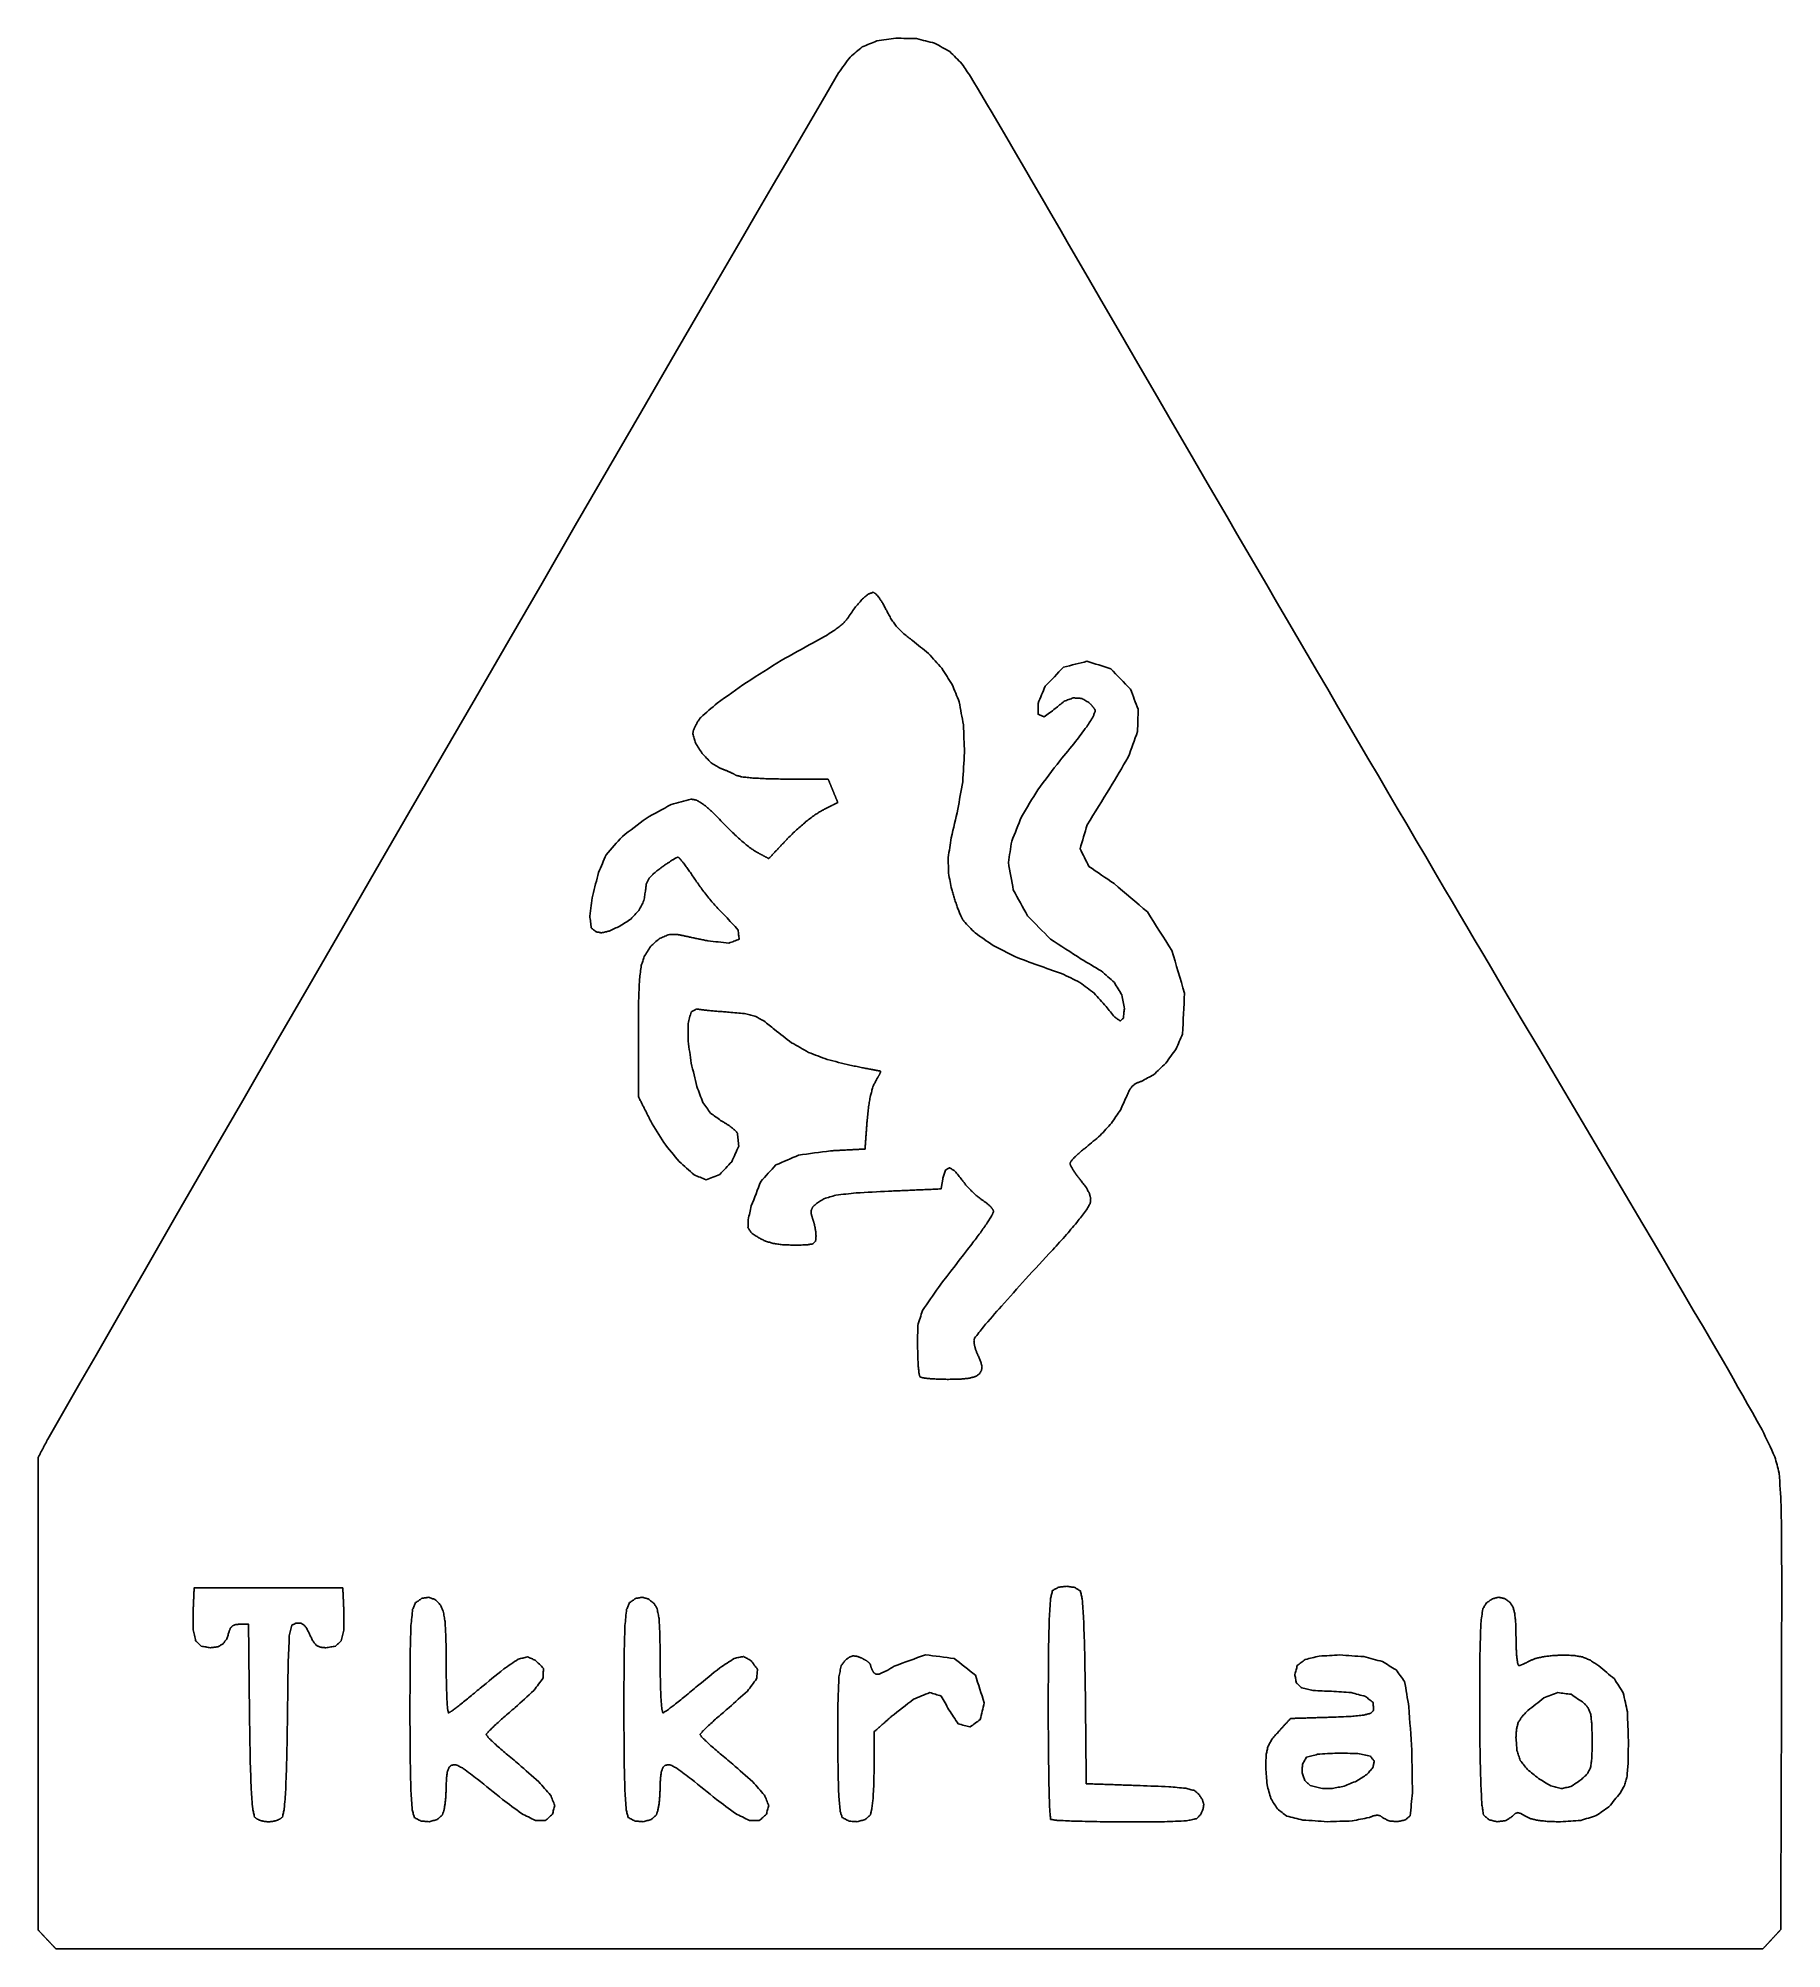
# Model space of a CAD drawing. Extents: x -1 to 383, y 21 to 442.
import ezdxf

# ---------------------------------------------------------------- set-up
doc = ezdxf.new("R2010")
doc.units = 0
doc.layers.get('0').update_dxf_attribs({"linetype": 'CONTINUOUS'})

msp = doc.modelspace()

# ---------------------------------------------------------------- linework, layer by layer
at = {"color": 7}
for points in [[(0.44793, 23.08152), (0.387322, 23.146), (0.326715, 23.21048), (0.266107, 23.27496), (0.205499, 23.33944), (0.144891, 23.40392), (0.084283, 23.4684), (0.023676, 23.53288), (-0.036932, 23.59736), (-0.09754, 23.66184), (-0.158148, 23.72632), (-0.218755, 23.7908), (-0.279363, 23.85528), (-0.339971, 23.91976), (-0.400579, 23.98424), (-0.461186, 24.04872), (-0.521794, 24.1132), (-0.582402, 24.17768), (-0.64301, 24.24216), (-0.703617, 24.30664), (-0.764225, 24.37112), (-0.824833, 24.4356), (-0.885441, 24.50016), (-0.946049, 24.56464), (-1.006657, 24.62912), (-1.067265, 24.69368), (-1.127873, 24.75816), (-1.188481, 24.82264), (-1.249089, 24.8872), (-1.309697, 24.95168), (-1.370305, 25.01616), (-1.430913, 25.08064), (-1.491521, 25.14512), (-1.491521, 26.774352), (-1.491521, 28.403584), (-1.491521, 30.032816), (-1.491521, 31.662048), (-1.491521, 33.29128), (-1.491521, 34.920512), (-1.491521, 36.549744), (-1.491521, 38.178976), (-1.491521, 39.808208), (-1.491521, 41.43744), (-1.491521, 43.066672), (-1.491521, 44.695904), (-1.491521, 46.325136), (-1.491521, 47.954368), (-1.491521, 49.5836), (-1.491521, 51.212832), (-1.491521, 52.842064), (-1.491521, 54.471296), (-1.491521, 56.100528), (-1.491521, 57.72976), (-1.491521, 59.358992), (-1.491521, 60.988224), (-1.491521, 62.617456), (-1.491521, 64.246688), (-1.491521, 65.87592), (-1.491521, 67.505152), (-1.491521, 69.134384), (-1.491521, 70.763616), (-1.491521, 72.392848), (-1.491521, 74.02208), (-1.491521, 75.651312), (-1.491521, 77.280544), (-1.491521, 78.909776), (-1.491521, 80.539008), (-1.491521, 82.16824), (-1.491521, 83.797472), (-1.491521, 85.426704), (-1.491521, 87.055936), (-1.491521, 88.685168), (-1.491521, 90.3144), (-1.491521, 91.943632), (-1.491521, 93.572864), (-1.491521, 95.202096), (-1.491521, 96.831328), (-1.491521, 98.46056), (-1.491521, 100.089792), (-1.491521, 101.719024), (-1.491521, 103.348256), (-1.491521, 104.977488), (-1.491521, 106.60672), (-1.491521, 108.235952), (-1.491521, 109.865184), (-1.491521, 111.494416), (-1.491521, 113.123648), (-1.491521, 114.75288), (-1.491521, 116.382112), (-1.491521, 118.011344), (-1.491521, 119.640576), (-1.491521, 121.269808), (-1.491521, 122.89904), (-1.491521, 124.528272), (-1.491521, 126.157504), (-1.491521, 127.786736), (-1.491521, 129.415968), (-1.424943, 129.542104), (-1.358364, 129.668232), (-1.291786, 129.794368), (-1.225207, 129.920504), (-1.158629, 130.046632), (-1.092051, 130.172768), (-1.025472, 130.298896), (-0.958894, 130.425032), (-0.892315, 130.551168), (-0.825737, 130.677296), (-0.759159, 130.803432), (-0.69258, 130.929568), (-0.626002, 131.055696), (-0.559424, 131.181832), (-0.492846, 131.30796), (-0.426267, 131.434096), (-0.359689, 131.560232), (-0.293111, 131.68636), (-0.226533, 131.812496), (-0.159955, 131.938632), (-0.093376, 132.06476), (-0.026798, 132.190896), (0.03978, 132.317024), (0.106358, 132.44316), (0.172937, 132.569296), (0.239515, 132.695424), (0.306093, 132.82156), (0.372671, 132.947696), (0.43925, 133.073824), (0.505828, 133.19996), (0.572406, 133.326088), (0.638984, 133.452224), (4.179351, 139.617088), (7.719717, 145.781944), (11.260083, 151.946808), (14.80045, 158.111672), (18.340816, 164.276536), (21.881182, 170.441392), (25.421549, 176.606256), (28.961915, 182.77112), (36.292638, 195.452), (43.623359, 208.13288), (50.954082, 220.81376), (58.284803, 233.494632), (65.615526, 246.175512), (72.946247, 258.856392), (80.276966, 271.537272), (87.607694, 284.218152), (94.95423, 296.894064), (102.300766, 309.569968), (109.647302, 322.24588), (116.993838, 334.921784), (124.340374, 347.597696), (131.68691, 360.2736), (139.033446, 372.949512), (146.379982, 385.625421), (149.967782, 391.77537), (153.55559, 397.925318), (157.143398, 404.075267), (160.731206, 410.225216), (164.319014, 416.375165), (167.906822, 422.525114), (171.49463, 428.675062), (175.082438, 434.825011), (175.399854, 435.257623), (175.71727, 435.690234), (176.034686, 436.122846), (176.35211, 436.555458), (176.669526, 436.98807), (176.986942, 437.420682), (177.304358, 437.853294), (177.621774, 438.285906), (177.95459, 438.566689), (178.287406, 438.847474), (178.62023, 439.128258), (178.953046, 439.409042), (179.285862, 439.689826), (179.618678, 439.97061), (179.951494, 440.251394), (180.28431, 440.532178), (180.687102, 440.693966), (181.089886, 440.855755), (181.49267, 441.017543), (181.895454, 441.179331), (182.298238, 441.341119), (182.701022, 441.502907), (183.103806, 441.664696), (183.50659, 441.826484), (184.033918, 441.902108), (184.561238, 441.977732), (185.088558, 442.053356), (185.615878, 442.12898), (186.143198, 442.204604), (186.670518, 442.280228), (187.197838, 442.355852), (187.725158, 442.431476), (188.29591, 442.419003), (188.866662, 442.40653), (189.437414, 442.394057), (190.008166, 442.381584), (190.578918, 442.369112), (191.14967, 442.356639), (191.720422, 442.344166), (192.291182, 442.331693), (192.787622, 442.208598), (193.284062, 442.085503), (193.780502, 441.962408), (194.27695, 441.839312), (194.77339, 441.716217), (195.26983, 441.593122), (195.766278, 441.470027), (196.262718, 441.346932), (196.680566, 441.114878), (197.098422, 440.882824), (197.51627, 440.65077), (197.934118, 440.418716), (198.351966, 440.186662), (198.769822, 439.954608), (199.18767, 439.722554), (199.605518, 439.4905), (199.940494, 439.151151), (200.27547, 438.811802), (200.610446, 438.472453), (200.945422, 438.133104), (201.28039, 437.793755), (201.615366, 437.454406), (201.950342, 437.115057), (202.285318, 436.775708), (202.52251, 436.426396), (202.759702, 436.077085), (202.996894, 435.727773), (203.234086, 435.378461), (203.471278, 435.029149), (203.70847, 434.679838), (203.945662, 434.330526), (204.182854, 433.981215), (204.938014, 432.710641), (205.693174, 431.440065), (206.448334, 430.169491), (207.203494, 428.898917), (207.958654, 427.628342), (208.713814, 426.357768), (209.468966, 425.087193), (210.224126, 423.816618), (212.174206, 420.469179), (214.124294, 417.12174), (216.074374, 413.774301), (218.024454, 410.426861), (219.974534, 407.079422), (221.924614, 403.731982), (223.874694, 400.384543), (225.824774, 397.037104), (229.646734, 390.457198), (233.468694, 383.877292), (237.290646, 377.297386), (241.112606, 370.717481), (244.934566, 364.137577), (248.756526, 357.557665), (252.578478, 350.977761), (256.400438, 344.397857), (258.586214, 340.643129), (260.771998, 336.888409), (262.957774, 333.133681), (265.143558, 329.378953), (267.329334, 325.624225), (269.51511, 321.869505), (271.700894, 318.114777), (273.88667, 314.360049), (276.157742, 310.474033), (278.428814, 306.588009), (280.699894, 302.701993), (282.970966, 298.815977), (285.242038, 294.929961), (287.51311, 291.043937), (289.784182, 287.157921), (292.055254, 283.271905), (294.143182, 279.713073), (296.231102, 276.154241), (298.31903, 272.595409), (300.40695, 269.036577), (302.494878, 265.477753), (304.582798, 261.918921), (306.670726, 258.360089), (308.758646, 254.801257), (310.394982, 252.028097), (312.031318, 249.254937), (313.667654, 246.481777), (315.303982, 243.708617), (316.940318, 240.935457), (318.576654, 238.162289), (320.212982, 235.389129), (321.849318, 232.615969), (325.681854, 226.144473), (329.514398, 219.672985), (333.346934, 213.201489), (337.179478, 206.730001), (341.012014, 200.258505), (344.844558, 193.787017), (348.677094, 187.315521), (352.509638, 180.844033), (354.732134, 177.057273), (356.95463, 173.270521), (359.177126, 169.483769), (361.399622, 165.697017), (363.62211, 161.910257), (365.844606, 158.123505), (368.067102, 154.336753), (370.289598, 150.549993), (371.352718, 148.670809), (372.415838, 146.791617), (373.478958, 144.912425), (374.542078, 143.033233), (375.605198, 141.154041), (376.668318, 139.274849), (377.731438, 137.395657), (378.794558, 135.516465), (379.148974, 134.767657), (379.50339, 134.018857), (379.857806, 133.270049), (380.212222, 132.521241), (380.566638, 131.772441), (380.921046, 131.023633), (381.275462, 130.274833), (381.629878, 129.526025), (381.746182, 129.080097), (381.862486, 128.634177), (381.97879, 128.188249), (382.095102, 127.742321), (382.211406, 127.296401), (382.32771, 126.850473), (382.444014, 126.404545), (382.560318, 125.958625), (382.617758, 125.063345), (382.675198, 124.168073), (382.732638, 123.272801), (382.790078, 122.377521), (382.847518, 121.482249), (382.904958, 120.586977), (382.962398, 119.691697), (383.019838, 118.796425), (383.035278, 116.778209), (383.050718, 114.760001), (383.066158, 112.741785), (383.081598, 110.723569), (383.097038, 108.705361), (383.112478, 106.687145), (383.127918, 104.668929), (383.143358, 102.650721), (383.133678, 98.835977), (383.123998, 95.021233), (383.114318, 91.206497), (383.104638, 87.391753), (383.094958, 83.577009), (383.085278, 79.762265), (383.075598, 75.947529), (383.065918, 72.132785), (383.061118, 70.667689), (383.056318, 69.202585), (383.051518, 67.737489), (383.046718, 66.272385), (383.041918, 64.807289), (383.037118, 63.342193), (383.032318, 61.877089), (383.027518, 60.411993), (383.022718, 58.946889), (383.017918, 57.481793), (383.013118, 56.016697), (383.008318, 54.551593), (383.003518, 53.086497), (382.998718, 51.621393), (382.993918, 50.156297), (382.989118, 48.691201), (382.984318, 47.226097), (382.979518, 45.761001), (382.974718, 44.295897), (382.969918, 42.830801), (382.965118, 41.365697), (382.960318, 39.900601), (382.955518, 38.435505), (382.950718, 36.970401), (382.945918, 35.505305), (382.941118, 34.040201), (382.936318, 32.575105), (382.931518, 31.110009), (382.926718, 29.644905), (382.921918, 28.179809), (382.917118, 26.714705), (382.912318, 25.249609), (382.851038, 25.183449), (382.789758, 25.117289), (382.728478, 25.051129), (382.667198, 24.984969), (382.605918, 24.918809), (382.544638, 24.852649), (382.483358, 24.786489), (382.422078, 24.720329), (382.360798, 24.654169), (382.299518, 24.588009), (382.238238, 24.521849), (382.176958, 24.455689), (382.115678, 24.389529), (382.054398, 24.323369), (381.993118, 24.257209), (381.931838, 24.191049), (381.870558, 24.124889), (381.809278, 24.058729), (381.747998, 23.992569), (381.686718, 23.926409), (381.625438, 23.860249), (381.564158, 23.794089), (381.502878, 23.727929), (381.441598, 23.661769), (381.380318, 23.595609), (381.319038, 23.529449), (381.257758, 23.463289), (381.196478, 23.397129), (381.135198, 23.330969), (381.073918, 23.264809), (381.012638, 23.198649), (380.951358, 23.132489), (380.890078, 23.066329), (380.828798, 23.000169), (380.767518, 22.934009), (380.706238, 22.867849), (380.644958, 22.801689), (380.583678, 22.735529), (380.522398, 22.669369), (380.461118, 22.603209), (380.399838, 22.537049), (380.338558, 22.470889), (380.277278, 22.404729), (380.215998, 22.338569), (380.154718, 22.272409), (380.093438, 22.206249), (380.032158, 22.140089), (379.970878, 22.073929), (379.909598, 22.007769), (379.848318, 21.941609), (379.787038, 21.875449), (379.725758, 21.809289), (379.664478, 21.743129), (379.603198, 21.676969), (379.541918, 21.610809), (379.480638, 21.544649), (379.419358, 21.478489), (379.358078, 21.412329), (379.296798, 21.346169), (379.235518, 21.280009), (379.174238, 21.213849), (379.112958, 21.147689), (379.051678, 21.081529), (378.990398, 21.015369), (373.106062, 21.015369), (367.221726, 21.015369), (361.337382, 21.015369), (355.453046, 21.015369), (349.56871, 21.015369), (343.684374, 21.015369), (337.800038, 21.015369), (331.915702, 21.015369), (326.031358, 21.015369), (320.147022, 21.015369), (314.262686, 21.015369), (308.37835, 21.015369), (302.494014, 21.015369), (296.60967, 21.015369), (290.725334, 21.015369), (284.840998, 21.015369), (278.956662, 21.015369), (273.072326, 21.015369), (267.187982, 21.015369), (261.303646, 21.015369), (255.41931, 21.015369), (249.534974, 21.015369), (243.650638, 21.015369), (237.766302, 21.015369), (231.881958, 21.015369), (225.997622, 21.015369), (220.113286, 21.015369), (214.22895, 21.015369), (208.344614, 21.015369), (202.46027, 21.015369), (196.575934, 21.015369), (190.691598, 21.015369), (184.807262, 21.015369), (178.922926, 21.015369), (173.03859, 21.015369), (167.154254, 21.015369), (161.269918, 21.015369), (155.385582, 21.015369), (149.501246, 21.015369), (143.616918, 21.015369), (137.732582, 21.015369), (131.848246, 21.015369), (125.96391, 21.015369), (120.079574, 21.015369), (114.195238, 21.015369), (108.310902, 21.015369), (102.426566, 21.015369), (96.54223, 21.015369), (90.657894, 21.015369), (84.773558, 21.015369), (78.889225, 21.015369), (73.00489, 21.015369), (67.120554, 21.015369), (61.236218, 21.015369), (55.351883, 21.015369), (49.467548, 21.015369), (43.583213, 21.015369), (37.698877, 21.015369), (31.814542, 21.015369), (25.930206, 21.015369), (20.04587, 21.015369), (14.161535, 21.015369), (8.2772, 21.015369), (2.392864, 21.015369), (2.332256, 21.079849), (2.271648, 21.144409), (2.21104, 21.208889), (2.150432, 21.273369), (2.089824, 21.337929), (2.029216, 21.402409), (1.968608, 21.466889), (1.908, 21.531449), (1.847392, 21.595929), (1.786784, 21.660409), (1.726176, 21.724889), (1.665568, 21.789369), (1.60496, 21.853849), (1.544352, 21.918329), (1.483744, 21.982809), (1.423136, 22.047289), (1.362528, 22.111769), (1.30192, 22.176249), (1.241312, 22.240729), (1.180704, 22.305209), (1.120096, 22.369689), (1.059488, 22.434169), (0.99888, 22.498649), (0.938272, 22.563129), (0.877664, 22.627609), (0.817056, 22.692089), (0.756448, 22.756569), (0.69584, 22.821049), (0.635232, 22.885529), (0.574624, 22.950009), (0.514016, 23.014489), (0.44793, 23.08152)], [(206.14036, 147.855368), (206.19812, 147.947552), (206.25596, 148.039736), (206.31372, 148.13192), (206.37148, 148.224104), (206.42932, 148.316288), (206.48708, 148.408472), (206.54484, 148.500656), (206.60268, 148.59284), (206.61652, 148.693288), (206.63036, 148.793736), (206.6442, 148.894176), (206.65804, 148.994624), (206.67188, 149.095064), (206.68572, 149.195512), (206.69956, 149.29596), (206.7134, 149.3964), (206.68156, 149.527248), (206.64972, 149.658096), (206.61788, 149.788944), (206.58604, 149.919792), (206.5542, 150.05064), (206.52236, 150.181488), (206.49052, 150.312336), (206.45868, 150.443184), (206.37948, 150.626576), (206.30028, 150.80996), (206.22108, 150.993352), (206.14188, 151.176744), (206.06268, 151.360136), (205.98348, 151.543528), (205.90428, 151.72692), (205.82508, 151.910312), (205.76548, 152.056336), (205.70588, 152.20236), (205.64628, 152.348376), (205.58668, 152.4944), (205.52708, 152.640424), (205.46748, 152.786448), (205.40788, 152.932464), (205.34828, 153.078488), (205.31012, 153.215816), (205.27196, 153.353136), (205.2338, 153.490464), (205.19564, 153.627792), (205.15748, 153.765112), (205.11932, 153.90244), (205.08116, 154.039768), (205.043, 154.177088), (205.0294, 154.290296), (205.0158, 154.403496), (205.0022, 154.516696), (204.9886, 154.629896), (204.975, 154.743096), (204.9614, 154.856296), (204.9478, 154.969496), (204.9342, 155.082696), (204.94844, 155.156376), (204.96268, 155.230056), (204.97692, 155.303736), (204.99116, 155.377416), (205.0054, 155.451096), (205.01964, 155.524776), (205.03388, 155.598456), (205.04812, 155.672136), (205.292896, 155.985544), (205.537664, 156.298944), (205.78244, 156.612352), (206.027216, 156.925752), (206.271992, 157.23916), (206.51676, 157.552568), (206.761536, 157.865968), (207.006312, 158.179376), (207.503376, 158.753592), (208.000432, 159.327808), (208.497496, 159.902024), (208.994552, 160.47624), (209.491616, 161.050456), (209.98868, 161.624672), (210.485736, 162.198888), (210.9828, 162.773104), (211.648168, 163.513184), (212.313536, 164.253256), (212.978904, 164.993336), (213.644272, 165.733416), (214.30964, 166.473488), (214.975008, 167.213568), (215.640376, 167.953648), (216.305744, 168.69372), (217.05544, 169.504712), (217.805144, 170.315696), (218.55484, 171.126688), (219.304536, 171.937672), (220.054232, 172.748664), (220.803928, 173.559648), (221.553624, 174.37064), (222.30332, 175.181624), (222.686424, 175.60424), (223.06952, 176.026848), (223.452624, 176.449464), (223.835728, 176.87208), (224.218832, 177.294688), (224.601928, 177.717304), (224.985032, 178.13992), (225.368136, 178.562528), (225.690976, 178.944936), (226.013816, 179.327344), (226.336656, 179.709744), (226.659504, 180.092152), (226.982344, 180.474552), (227.305184, 180.85696), (227.628024, 181.23936), (227.950864, 181.621768), (228.179488, 181.921928), (228.408112, 182.222088), (228.636736, 182.522248), (228.86536, 182.822408), (229.093984, 183.122568), (229.3226, 183.422728), (229.551224, 183.722888), (229.779848, 184.023048), (229.880288, 184.198928), (229.980736, 184.374808), (230.081176, 184.550688), (230.181624, 184.726568), (230.282064, 184.902448), (230.382512, 185.078328), (230.482952, 185.254208), (230.5834, 185.430088), (230.5958, 185.563064), (230.6082, 185.696048), (230.6206, 185.829024), (230.633, 185.962), (230.6454, 186.094984), (230.6578, 186.22796), (230.6702, 186.360944), (230.6826, 186.49392), (230.64868, 186.632496), (230.61476, 186.771064), (230.58084, 186.90964), (230.54692, 187.048208), (230.513, 187.186784), (230.47908, 187.32536), (230.44516, 187.463928), (230.41124, 187.602504), (230.32576, 187.759768), (230.240288, 187.917032), (230.154808, 188.074288), (230.069336, 188.231552), (229.983856, 188.388816), (229.898384, 188.54608), (229.812904, 188.703336), (229.727432, 188.8606), (229.585096, 189.049648), (229.44276, 189.238696), (229.300432, 189.427744), (229.158096, 189.616792), (229.015768, 189.805832), (228.873432, 189.99488), (228.731104, 190.183928), (228.588768, 190.372976), (228.468392, 190.527576), (228.348024, 190.682184), (228.227648, 190.836784), (228.10728, 190.991384), (227.986904, 191.145992), (227.866528, 191.300592), (227.74616, 191.455192), (227.625784, 191.6098), (227.527208, 191.75272), (227.42864, 191.895648), (227.330064, 192.038576), (227.231488, 192.181496), (227.13292, 192.324424), (227.034344, 192.467344), (226.935768, 192.610272), (226.8372, 192.7532), (226.77056, 192.868544), (226.70392, 192.98388), (226.63736, 193.099224), (226.57072, 193.214568), (226.50408, 193.329912), (226.43744, 193.445256), (226.3708, 193.5606), (226.30424, 193.675936), (226.27976, 193.747776), (226.25528, 193.819616), (226.2308, 193.891456), (226.20632, 193.963296), (226.18184, 194.035136), (226.15736, 194.106976), (226.13288, 194.178816), (226.1084, 194.250656), (226.14432, 194.319776), (226.18024, 194.388896), (226.21616, 194.458016), (226.25208, 194.527136), (226.288, 194.596256), (226.32392, 194.665376), (226.35984, 194.734496), (226.39576, 194.803616), (226.4936, 194.911464), (226.591432, 195.019312), (226.689264, 195.127152), (226.787104, 195.235), (226.884936, 195.342848), (226.982776, 195.450696), (227.080608, 195.558544), (227.178448, 195.666392), (227.32324, 195.798224), (227.46804, 195.930048), (227.612832, 196.06188), (227.757632, 196.193712), (227.902424, 196.325544), (228.047224, 196.457376), (228.192016, 196.589208), (228.336816, 196.72104), (228.513632, 196.862096), (228.690448, 197.003152), (228.867264, 197.1442), (229.04408, 197.285256), (229.220896, 197.426312), (229.397712, 197.567368), (229.574528, 197.708424), (229.751344, 197.84948), (230.129616, 198.169488), (230.507896, 198.489496), (230.886168, 198.809504), (231.264448, 199.129512), (231.64272, 199.44952), (232.021, 199.769528), (232.399272, 200.089536), (232.777552, 200.409544), (233.091576, 200.752384), (233.405608, 201.095216), (233.71964, 201.438048), (234.033672, 201.780888), (234.347704, 202.12372), (234.661736, 202.466552), (234.975768, 202.809392), (235.2898, 203.152224), (235.533112, 203.509744), (235.776416, 203.867264), (236.019728, 204.224792), (236.26304, 204.582312), (236.506352, 204.939832), (236.749664, 205.297352), (236.992968, 205.654872), (237.23628, 206.012392), (237.402392, 206.376464), (237.568504, 206.740536), (237.734624, 207.104608), (237.900736, 207.468672), (238.066848, 207.832744), (238.23296, 208.196816), (238.399072, 208.56088), (238.565184, 208.924952), (238.638224, 209.096712), (238.711264, 209.26848), (238.784304, 209.44024), (238.857344, 209.612008), (238.930384, 209.783768), (239.003424, 209.955528), (239.076464, 210.127296), (239.149504, 210.299056), (239.2378, 210.422224), (239.326096, 210.545392), (239.414392, 210.66856), (239.502688, 210.791728), (239.590984, 210.914904), (239.67928, 211.038072), (239.767576, 211.16124), (239.85588, 211.284408), (239.968728, 211.36856), (240.081584, 211.45272), (240.19444, 211.53688), (240.307296, 211.621032), (240.420152, 211.705192), (240.533008, 211.789344), (240.645864, 211.873504), (240.75872, 211.957664), (240.905432, 212.012384), (241.052144, 212.067104), (241.198856, 212.121824), (241.345568, 212.176544), (241.49228, 212.231264), (241.638992, 212.285984), (241.785704, 212.340704), (241.932416, 212.395424), (242.259776, 212.568648), (242.587128, 212.741872), (242.914488, 212.915096), (243.24184, 213.08832), (243.5692, 213.261544), (243.896552, 213.434768), (244.223912, 213.607984), (244.551264, 213.781208), (244.886648, 214.099184), (245.222032, 214.417152), (245.557408, 214.73512), (245.892792, 215.053088), (246.228176, 215.371056), (246.563552, 215.689024), (246.898936, 216.007), (247.23432, 216.324968), (247.520272, 216.7216), (247.806224, 217.11824), (248.092176, 217.514872), (248.378128, 217.911504), (248.66408, 218.308144), (248.950032, 218.704776), (249.235984, 219.101408), (249.521936, 219.498048), (249.701008, 219.907264), (249.880072, 220.316488), (250.059144, 220.725704), (250.238216, 221.134928), (250.417288, 221.544144), (250.596352, 221.953368), (250.775424, 222.362584), (250.954496, 222.771808), (251.008576, 223.895696), (251.062656, 225.019592), (251.116736, 226.14348), (251.170816, 227.267368), (251.224896, 228.391264), (251.278976, 229.515152), (251.333056, 230.63904), (251.387136, 231.762936), (251.038424, 232.942384), (250.689712, 234.121832), (250.341, 235.30128), (249.992288, 236.480728), (249.643576, 237.660176), (249.294872, 238.839624), (248.94616, 240.019072), (248.597448, 241.19852), (247.923392, 242.263592), (247.249344, 243.328656), (246.575288, 244.393728), (245.901232, 245.4588), (245.227184, 246.523872), (244.553128, 247.588944), (243.87908, 248.654008), (243.205024, 249.71908), (242.283064, 250.49984), (241.361096, 251.2806), (240.439136, 252.061352), (239.517176, 252.842112), (238.595216, 253.622872), (237.673248, 254.403632), (236.751288, 255.184384), (235.829328, 255.965144), (235.138536, 256.438696), (234.447744, 256.91224), (233.756952, 257.385792), (233.06616, 257.859344), (232.375368, 258.332888), (231.684576, 258.80644), (230.993784, 259.279992), (230.302992, 259.753536), (230.058624, 260.239528), (229.814248, 260.725512), (229.56988, 261.211496), (229.325512, 261.69748), (229.081144, 262.183464), (228.836768, 262.669448), (228.5924, 263.155432), (228.348032, 263.641416), (228.542936, 264.3062), (228.737832, 264.970976), (228.932736, 265.63576), (229.127632, 266.300544), (229.322536, 266.965328), (229.51744, 267.630112), (229.712336, 268.294896), (229.90724, 268.959672), (230.534264, 269.969624), (231.16128, 270.979568), (231.788304, 271.989512), (232.41532, 272.999456), (233.042344, 274.0094), (233.669368, 275.019344), (234.296384, 276.029288), (234.923408, 277.039232), (235.428952, 277.888048), (235.934488, 278.736864), (236.440032, 279.58568), (236.945576, 280.434488), (237.451112, 281.283304), (237.956656, 282.13212), (238.4622, 282.980936), (238.967744, 283.829752), (239.22516, 284.54052), (239.482576, 285.251288), (239.74, 285.962056), (239.997416, 286.672824), (240.254832, 287.383592), (240.512256, 288.094352), (240.769672, 288.80512), (241.027088, 289.515888), (241.044768, 290.128776), (241.062368, 290.741664), (241.080048, 291.354552), (241.097648, 291.96744), (241.115328, 292.58032), (241.133008, 293.193208), (241.150688, 293.806096), (241.168368, 294.418984), (240.954584, 294.974152), (240.7408, 295.529328), (240.527016, 296.084496), (240.313232, 296.639672), (240.099448, 297.19484), (239.885664, 297.750016), (239.67188, 298.305184), (239.458096, 298.86036), (238.913104, 299.423784), (238.368112, 299.987208), (237.82312, 300.550624), (237.278128, 301.114048), (236.733136, 301.677472), (236.188144, 302.240896), (235.643152, 302.80432), (235.09816, 303.367736), (234.443056, 303.57112), (233.787952, 303.774496), (233.132848, 303.977872), (232.477744, 304.181248), (231.82264, 304.384624), (231.167536, 304.588), (230.512432, 304.791384), (229.857328, 304.99476), (229.214192, 304.834072), (228.571056, 304.673392), (227.92792, 304.512712), (227.284784, 304.352024), (226.641648, 304.191344), (225.998512, 304.030664), (225.355376, 303.869984), (224.71224, 303.709296), (224.203152, 303.180544), (223.694064, 302.651784), (223.184976, 302.123024), (222.675888, 301.594272), (222.1668, 301.065512), (221.657712, 300.536752), (221.148624, 300.008), (220.639536, 299.47924), (220.444608, 299.008032), (220.24968, 298.536824), (220.054744, 298.065616), (219.859816, 297.594408), (219.664888, 297.1232), (219.46996, 296.651992), (219.275032, 296.180784), (219.080096, 295.709576), (219.079568, 295.409072), (219.07904, 295.108568), (219.078512, 294.808064), (219.077984, 294.50756), (219.077456, 294.207056), (219.076928, 293.906552), (219.0764, 293.606048), (219.07588, 293.305544), (219.242208, 293.237064), (219.408536, 293.168584), (219.574864, 293.100104), (219.741192, 293.031624), (219.90752, 292.963144), (220.073848, 292.894664), (220.240176, 292.826184), (220.406504, 292.757704), (220.712144, 292.982536), (221.017784, 293.207368), (221.323424, 293.4322), (221.629056, 293.657024), (221.934696, 293.881856), (222.240336, 294.106688), (222.545976, 294.331512), (222.851616, 294.556344), (223.09916, 294.758968), (223.346696, 294.961592), (223.59424, 295.164216), (223.841784, 295.36684), (224.08932, 295.569464), (224.336864, 295.772088), (224.5844, 295.974712), (224.831944, 296.177344), (225.084784, 296.271864), (225.337632, 296.366384), (225.590472, 296.460904), (225.843312, 296.555424), (226.09616, 296.649944), (226.349, 296.744464), (226.60184, 296.838984), (226.854688, 296.933504), (227.094832, 296.917104), (227.334976, 296.900704), (227.575112, 296.884304), (227.815256, 296.867904), (228.0554, 296.851504), (228.295544, 296.835104), (228.535688, 296.818704), (228.775832, 296.802304), (228.985272, 296.672056), (229.19472, 296.541816), (229.40416, 296.411576), (229.613608, 296.281336), (229.823048, 296.151096), (230.032488, 296.020848), (230.241936, 295.890608), (230.451376, 295.760368), (230.512416, 295.695488), (230.573456, 295.630608), (230.634496, 295.565728), (230.695536, 295.500768), (230.756576, 295.435888), (230.817616, 295.371008), (230.878656, 295.306128), (230.939696, 295.241168), (230.989696, 295.180608), (231.039696, 295.120048), (231.089696, 295.059488), (231.139696, 294.998928), (231.189696, 294.938368), (231.239696, 294.877808), (231.289696, 294.817248), (231.339696, 294.756688), (231.373456, 294.707248), (231.407216, 294.657808), (231.440976, 294.608288), (231.474736, 294.558848), (231.508496, 294.509408), (231.542256, 294.459968), (231.576016, 294.410528), (231.609776, 294.361088), (231.622176, 294.329488), (231.634576, 294.297888), (231.646976, 294.266288), (231.659376, 294.234688), (231.671776, 294.203088), (231.684176, 294.171488), (231.696576, 294.139888), (231.708976, 294.108288), (231.650416, 293.944416), (231.591856, 293.780536), (231.533296, 293.616664), (231.474816, 293.452792), (231.416256, 293.28892), (231.357696, 293.12504), (231.299136, 292.961168), (231.240576, 292.797296), (231.06152, 292.51756), (230.882464, 292.237832), (230.703408, 291.958096), (230.524352, 291.678368), (230.345296, 291.398632), (230.16624, 291.118904), (229.987184, 290.839168), (229.808136, 290.55944), (229.503336, 290.156496), (229.198536, 289.753552), (228.893744, 289.350608), (228.588944, 288.947664), (228.284144, 288.54472), (227.979352, 288.141776), (227.674552, 287.738832), (227.36976, 287.33588), (226.934008, 286.802376), (226.498256, 286.268864), (226.062504, 285.735352), (225.626752, 285.20184), (225.191, 284.668328), (224.755256, 284.134816), (224.319504, 283.601304), (223.883752, 283.067792), (223.273312, 282.265696), (222.662864, 281.4636), (222.052424, 280.661504), (221.441976, 279.859408), (220.831536, 279.057312), (220.221088, 278.255216), (219.610648, 277.453128), (219.0002, 276.651032), (218.554592, 275.905536), (218.108984, 275.160048), (217.663368, 274.41456), (217.21776, 273.669072), (216.772152, 272.923576), (216.326544, 272.178088), (215.880928, 271.4326), (215.43532, 270.687104), (215.162816, 270.01456), (214.890312, 269.342016), (214.617808, 268.669464), (214.345304, 267.99692), (214.072808, 267.324368), (213.800304, 266.651824), (213.5278, 265.979272), (213.255296, 265.306728), (213.164176, 264.723464), (213.073048, 264.140192), (212.981928, 263.556928), (212.8908, 262.973664), (212.79968, 262.390392), (212.70856, 261.807128), (212.617432, 261.223856), (212.526312, 260.640592), (212.662832, 259.881), (212.79936, 259.121408), (212.93588, 258.361816), (213.0724, 257.602224), (213.20892, 256.842632), (213.345448, 256.08304), (213.481968, 255.323448), (213.618488, 254.563856), (214.010272, 253.851704), (214.402048, 253.139552), (214.793832, 252.427408), (215.185616, 251.715256), (215.5774, 251.003104), (215.969176, 250.290952), (216.36096, 249.578808), (216.752744, 248.866656), (217.383232, 248.22388), (218.01372, 247.581104), (218.644208, 246.93832), (219.274704, 246.295544), (219.905192, 245.652768), (220.53568, 245.009992), (221.166168, 244.367208), (221.796664, 243.724432), (222.649304, 243.17296), (223.501952, 242.62148), (224.3546, 242.070008), (225.207248, 241.518528), (226.059896, 240.967056), (226.912536, 240.415576), (227.765184, 239.864104), (228.617832, 239.312624), (229.161328, 238.98812), (229.704824, 238.663608), (230.24832, 238.339104), (230.791816, 238.0146), (231.335304, 237.690088), (231.8788, 237.365584), (232.422296, 237.04108), (232.965792, 236.716568), (233.333816, 236.392984), (233.70184, 236.069392), (234.069864, 235.7458), (234.437888, 235.422208), (234.805912, 235.098616), (235.173928, 234.775024), (235.541952, 234.45144), (235.909976, 234.127848), (236.118832, 233.786376), (236.327688, 233.444896), (236.536544, 233.103424), (236.7454, 232.761952), (236.954256, 232.42048), (237.163112, 232.079), (237.371976, 231.737528), (237.580832, 231.396056), (237.646832, 231.017904), (237.712832, 230.639744), (237.778832, 230.261592), (237.844832, 229.883432), (237.910832, 229.50528), (237.976832, 229.12712), (238.042832, 228.748968), (238.108832, 228.370808), (238.083232, 228.111264), (238.057632, 227.85172), (238.032032, 227.592176), (238.006432, 227.332624), (237.980832, 227.07308), (237.955232, 226.813536), (237.929632, 226.553992), (237.904032, 226.294448), (237.819256, 226.216928), (237.734488, 226.139408), (237.64972, 226.061888), (237.564944, 225.984368), (237.480176, 225.906848), (237.395408, 225.829328), (237.31064, 225.751808), (237.225864, 225.674288), (237.07004, 225.780152), (236.914216, 225.886008), (236.758392, 225.991872), (236.602568, 226.097728), (236.446752, 226.203592), (236.290928, 226.309456), (236.135104, 226.415312), (235.97928, 226.521176), (235.740504, 226.81184), (235.501728, 227.102504), (235.26296, 227.393168), (235.024184, 227.68384), (234.785416, 227.974504), (234.54664, 228.265168), (234.307872, 228.555832), (234.069096, 228.846496), (233.742608, 229.215448), (233.41612, 229.584392), (233.089632, 229.953344), (232.763144, 230.322288), (232.436656, 230.69124), (232.110168, 231.060192), (231.78368, 231.429136), (231.457192, 231.798088), (231.063272, 232.093328), (230.66936, 232.388576), (230.275448, 232.683816), (229.881528, 232.979056), (229.487616, 233.274304), (229.093696, 233.569544), (228.699784, 233.864784), (228.305872, 234.160032), (227.801392, 234.407632), (227.29692, 234.655232), (226.792448, 234.902824), (226.287976, 235.150424), (225.783504, 235.398024), (225.279024, 235.645624), (224.774552, 235.893224), (224.27008, 236.140824), (223.61192, 236.36684), (222.953752, 236.592856), (222.295592, 236.818872), (221.637432, 237.044888), (220.979264, 237.270904), (220.321104, 237.49692), (219.662936, 237.722936), (219.004776, 237.948952), (218.374272, 238.186552), (217.74376, 238.42416), (217.113256, 238.66176), (216.482752, 238.89936), (215.85224, 239.136968), (215.221736, 239.374568), (214.591232, 239.612168), (213.96072, 239.849776), (213.359544, 240.161952), (212.75836, 240.474136), (212.157176, 240.78632), (211.556, 241.098496), (210.954816, 241.41068), (210.353632, 241.722864), (209.752456, 242.03504), (209.151272, 242.347224), (208.655568, 242.688608), (208.159864, 243.03), (207.66416, 243.371384), (207.168456, 243.712768), (206.672752, 244.054152), (206.177048, 244.395544), (205.681336, 244.736928), (205.185632, 245.078312), (204.87156, 245.403528), (204.55748, 245.728744), (204.2434, 246.05396), (203.929328, 246.379184), (203.615248, 246.7044), (203.301168, 247.029616), (202.987096, 247.354832), (202.673016, 247.680048), (202.593016, 247.831312), (202.513016, 247.982576), (202.433016, 248.13384), (202.353016, 248.285104), (202.273016, 248.436376), (202.193016, 248.58764), (202.113016, 248.738904), (202.033016, 248.890168), (201.944136, 249.105328), (201.855248, 249.320488), (201.766368, 249.535648), (201.677488, 249.750808), (201.5886, 249.965968), (201.49972, 250.181128), (201.410832, 250.396288), (201.321952, 250.611448), (201.234992, 250.861832), (201.148032, 251.112216), (201.061072, 251.362608), (200.974112, 251.612992), (200.887152, 251.863376), (200.800192, 252.11376), (200.713232, 252.364144), (200.626272, 252.614536), (200.552032, 252.871472), (200.477792, 253.128416), (200.403552, 253.38536), (200.329312, 253.642296), (200.255072, 253.89924), (200.180832, 254.156184), (200.106592, 254.41312), (200.032352, 254.670064), (199.943456, 255.11552), (199.854552, 255.560968), (199.765656, 256.006424), (199.67676, 256.45188), (199.587856, 256.897328), (199.49896, 257.342784), (199.410064, 257.78824), (199.32116, 258.233688), (199.31316, 258.667544), (199.30516, 259.1014), (199.29716, 259.535256), (199.28916, 259.969112), (199.28116, 260.402968), (199.27316, 260.836824), (199.26516, 261.27068), (199.25716, 261.704536), (199.339712, 262.25128), (199.422256, 262.798024), (199.504808, 263.344768), (199.58736, 263.891512), (199.669912, 264.438264), (199.752464, 264.985008), (199.835008, 265.531752), (199.91756, 266.078496), (200.100056, 266.862624), (200.282544, 267.646744), (200.465032, 268.430872), (200.647528, 269.214992), (200.830016, 269.99912), (201.012504, 270.78324), (201.195, 271.567368), (201.377488, 272.351488), (201.5112, 273.107072), (201.64492, 273.862656), (201.778632, 274.618248), (201.912344, 275.373832), (202.046064, 276.129416), (202.179776, 276.885), (202.313496, 277.640584), (202.447208, 278.396168), (202.499048, 279.20388), (202.550888, 280.011584), (202.602728, 280.819296), (202.654568, 281.627), (202.706408, 282.434712), (202.758248, 283.242416), (202.810088, 284.050128), (202.861928, 284.85784), (202.830648, 285.624088), (202.799368, 286.390344), (202.768088, 287.1566), (202.736808, 287.922856), (202.705528, 288.689112), (202.674248, 289.455368), (202.642968, 290.221624), (202.611688, 290.98788), (202.496112, 291.619104), (202.380536, 292.250336), (202.26496, 292.88156), (202.149384, 293.512784), (202.033808, 294.144016), (201.918224, 294.77524), (201.802648, 295.406472), (201.687072, 296.037696), (201.493328, 296.514448), (201.299584, 296.991208), (201.10584, 297.46796), (200.912088, 297.944712), (200.718344, 298.421464), (200.5246, 298.898224), (200.330856, 299.374976), (200.137112, 299.851728), (199.851184, 300.30148), (199.565256, 300.751232), (199.279328, 301.200984), (198.9934, 301.650736), (198.70748, 302.100488), (198.421552, 302.550232), (198.135624, 302.999984), (197.849696, 303.449736), (197.481728, 303.85916), (197.11376, 304.268576), (196.745792, 304.677992), (196.377824, 305.087416), (196.009856, 305.496832), (195.641888, 305.906256), (195.27392, 306.315672), (194.905952, 306.725096), (194.46608, 307.080856), (194.026208, 307.436616), (193.586336, 307.792376), (193.146472, 308.148136), (192.7066, 308.503896), (192.266728, 308.859656), (191.826864, 309.215416), (191.386992, 309.571176), (191.150712, 309.7526), (190.914424, 309.934032), (190.678144, 310.115456), (190.441864, 310.29688), (190.205584, 310.478312), (189.969296, 310.659736), (189.733016, 310.84116), (189.496736, 311.022592), (189.303704, 311.215312), (189.110672, 311.40804), (188.91764, 311.600768), (188.724608, 311.793488), (188.531576, 311.986216), (188.338552, 312.178944), (188.14552, 312.371664), (187.952488, 312.564392), (187.794016, 312.77848), (187.635536, 312.99256), (187.477064, 313.206648), (187.318592, 313.420728), (187.160112, 313.634816), (187.00164, 313.848896), (186.843168, 314.062984), (186.684696, 314.277064), (186.55208, 314.522568), (186.419464, 314.768072), (186.286856, 315.013576), (186.15424, 315.25908), (186.021632, 315.504584), (185.889016, 315.750088), (185.756408, 315.995592), (185.623792, 316.241096), (185.523536, 316.434128), (185.42328, 316.627152), (185.323024, 316.820184), (185.222776, 317.013216), (185.12252, 317.20624), (185.022264, 317.399272), (184.922008, 317.592304), (184.821752, 317.785328), (184.719048, 317.943408), (184.616344, 318.10148), (184.51364, 318.259552), (184.410936, 318.417632), (184.308224, 318.575704), (184.20552, 318.733776), (184.102816, 318.891848), (184.000112, 319.049928), (183.907016, 319.156736), (183.81392, 319.263536), (183.720816, 319.370344), (183.62772, 319.477152), (183.534624, 319.58396), (183.441528, 319.690768), (183.348424, 319.797576), (183.255328, 319.904384), (183.183888, 319.943584), (183.112448, 319.982784), (183.041008, 320.021984), (182.969568, 320.061184), (182.898128, 320.100384), (182.826688, 320.139584), (182.755248, 320.178784), (182.683808, 320.217984), (182.547272, 320.164784), (182.410736, 320.111584), (182.274192, 320.058384), (182.137656, 320.005184), (182.00112, 319.951984), (181.864584, 319.898784), (181.72804, 319.845584), (181.591504, 319.792384), (181.418064, 319.64324), (181.244624, 319.494096), (181.071184, 319.34496), (180.897744, 319.195816), (180.724304, 319.04668), (180.550864, 318.897536), (180.377424, 318.748392), (180.203992, 318.599256), (180.009056, 318.370032), (179.814128, 318.140816), (179.619192, 317.911592), (179.424264, 317.682368), (179.229336, 317.453152), (179.0344, 317.223928), (178.839472, 316.994712), (178.644544, 316.765488), (178.443528, 316.472016), (178.24252, 316.178544), (178.041504, 315.885072), (177.840496, 315.591608), (177.63948, 315.298136), (177.438472, 315.004664), (177.237456, 314.711192), (177.036448, 314.41772), (176.910976, 314.277176), (176.785504, 314.136624), (176.660032, 313.99608), (176.53456, 313.855536), (176.409096, 313.714992), (176.283624, 313.57444), (176.158152, 313.433896), (176.03268, 313.293352), (175.821752, 313.127464), (175.610832, 312.961576), (175.399904, 312.795696), (175.188976, 312.629808), (174.978056, 312.46392), (174.767128, 312.29804), (174.5562, 312.132152), (174.34528, 311.966264), (174.066688, 311.78756), (173.788096, 311.608856), (173.509504, 311.430152), (173.230912, 311.251448), (172.95232, 311.072744), (172.673728, 310.89404), (172.395136, 310.715336), (172.116544, 310.536632), (171.788072, 310.357632), (171.4596, 310.178632), (171.131128, 309.999632), (170.802656, 309.820632), (170.474184, 309.641632), (170.145712, 309.462632), (169.81724, 309.283632), (169.488768, 309.104632), (168.607288, 308.612368), (167.725816, 308.120104), (166.844336, 307.62784), (165.962864, 307.135568), (165.081384, 306.643304), (164.199912, 306.15104), (163.318432, 305.658776), (162.43696, 305.166512), (161.481608, 304.563328), (160.526264, 303.960152), (159.570912, 303.356976), (158.615568, 302.753792), (157.660216, 302.150616), (156.704872, 301.547432), (155.74952, 300.944256), (154.794176, 300.341072), (153.981024, 299.7704), (153.16788, 299.199728), (152.354736, 298.629056), (151.541592, 298.058384), (150.728448, 297.487712), (149.915296, 296.917032), (149.102152, 296.34636), (148.289008, 295.775688), (147.834136, 295.380944), (147.379264, 294.9862), (146.9244, 294.591448), (146.469528, 294.196704), (146.014656, 293.80196), (145.559784, 293.407216), (145.10492, 293.012464), (144.650048, 292.61772), (144.565472, 292.496648), (144.480904, 292.375584), (144.396328, 292.254512), (144.311752, 292.133448), (144.227184, 292.012376), (144.142608, 291.891312), (144.058032, 291.77024), (143.973464, 291.649176), (143.904184, 291.524232), (143.834904, 291.399288), (143.765624, 291.274352), (143.696344, 291.149408), (143.627064, 291.024464), (143.557784, 290.89952), (143.488504, 290.774576), (143.419224, 290.64964), (143.372424, 290.535544), (143.325624, 290.421448), (143.278824, 290.307352), (143.232024, 290.193256), (143.185224, 290.07916), (143.138424, 289.965064), (143.091624, 289.850968), (143.044824, 289.736872), (143.027624, 289.648344), (143.010424, 289.559816), (142.993224, 289.471288), (142.976024, 289.38276), (142.958824, 289.294232), (142.941624, 289.205704), (142.924424, 289.117176), (142.907224, 289.028648), (142.980904, 288.772624), (143.054584, 288.516592), (143.128264, 288.260568), (143.201944, 288.004536), (143.275624, 287.748512), (143.349304, 287.492488), (143.422984, 287.236456), (143.496664, 286.980432), (143.682272, 286.691752), (143.867888, 286.403072), (144.053504, 286.114392), (144.23912, 285.825712), (144.424736, 285.537032), (144.610344, 285.248352), (144.79596, 284.959664), (144.981576, 284.670984), (145.225904, 284.416832), (145.470224, 284.16268), (145.714552, 283.908528), (145.958872, 283.654376), (146.2032, 283.400224), (146.44752, 283.146072), (146.691848, 282.89192), (146.936168, 282.637768), (147.186, 282.485328), (147.435824, 282.332888), (147.685648, 282.18044), (147.935472, 282.028), (148.185296, 281.87556), (148.435128, 281.72312), (148.684952, 281.570672), (148.934776, 281.418232), (149.061752, 281.371512), (149.18872, 281.324792), (149.315696, 281.278072), (149.442672, 281.231352), (149.569648, 281.184632), (149.696616, 281.137912), (149.823592, 281.091192), (149.950568, 281.044472), (150.077088, 280.991192), (150.2036, 280.937912), (150.33012, 280.884632), (150.45664, 280.831352), (150.583152, 280.778072), (150.709672, 280.724792), (150.836192, 280.671512), (150.962704, 280.618232), (151.074112, 280.564952), (151.18552, 280.511672), (151.296928, 280.458392), (151.408336, 280.405112), (151.519736, 280.351832), (151.631144, 280.298552), (151.742552, 280.245272), (151.85396, 280.191992), (151.9356, 280.145272), (152.01724, 280.098552), (152.098888, 280.051832), (152.180528, 280.005112), (152.262168, 279.958392), (152.343808, 279.911672), (152.425456, 279.864952), (152.507096, 279.818232), (152.659344, 279.779432), (152.811584, 279.740632), (152.963832, 279.701832), (153.11608, 279.663032), (153.268328, 279.624232), (153.420568, 279.585432), (153.572816, 279.546632), (153.725064, 279.507832), (154.028704, 279.476072), (154.332352, 279.444312), (154.636, 279.412472), (154.939648, 279.380712), (155.243288, 279.348952), (155.546936, 279.317192), (155.850584, 279.285432), (156.154224, 279.253672), (156.565256, 279.232152), (156.976288, 279.210712), (157.38732, 279.189192), (157.798352, 279.167752), (158.209384, 279.146232), (158.620424, 279.124712), (159.031456, 279.103192), (159.442488, 279.081752), (159.916888, 279.073752), (160.391296, 279.065752), (160.865704, 279.057752), (161.340112, 279.049752), (161.81452, 279.041752), (162.28892, 279.033752), (162.763328, 279.025752), (163.237736, 279.017752), (163.535568, 279.017752), (163.833408, 279.017752), (164.13124, 279.017752), (164.42908, 279.017752), (164.726912, 279.017752), (165.024744, 279.017752), (165.322584, 279.017752), (165.620416, 279.017752), (165.918248, 279.017752), (166.216088, 279.017752), (166.51392, 279.017752), (166.81176, 279.017752), (167.109592, 279.017752), (167.407424, 279.017752), (167.705264, 279.017752), (168.003096, 279.017752), (168.300928, 279.017752), (168.598768, 279.017752), (168.8966, 279.017752), (169.19444, 279.017752), (169.492272, 279.017752), (169.790104, 279.017752), (170.087944, 279.017752), (170.385776, 279.017752), (170.683608, 279.017752), (170.981448, 279.017752), (171.27928, 279.017752), (171.57712, 279.017752), (171.874952, 279.017752), (172.172784, 279.017752), (172.470624, 279.017752), (172.768456, 279.017752), (172.801736, 278.936952), (172.835016, 278.856152), (172.868296, 278.775352), (172.901576, 278.694552), (172.934856, 278.613752), (172.968136, 278.53296), (173.001416, 278.45216), (173.034696, 278.37136), (173.067976, 278.29056), (173.101256, 278.20976), (173.134536, 278.12896), (173.167816, 278.04816), (173.201096, 277.96736), (173.234376, 277.88656), (173.267656, 277.80576), (173.300936, 277.72496), (173.334216, 277.644168), (173.367496, 277.563368), (173.400776, 277.482568), (173.434056, 277.401768), (173.467336, 277.320968), (173.500616, 277.240168), (173.533896, 277.159368), (173.567176, 277.078568), (173.600456, 276.997768), (173.633736, 276.916968), (173.667016, 276.836176), (173.700296, 276.755376), (173.733576, 276.674576), (173.766856, 276.593776), (173.800136, 276.512976), (173.833416, 276.432176), (173.866696, 276.351376), (173.899976, 276.270576), (173.933256, 276.189776), (173.966536, 276.108976), (173.999816, 276.028184), (174.033096, 275.947384), (174.066376, 275.866584), (174.099656, 275.785784), (174.132936, 275.704984), (174.166216, 275.624184), (174.199496, 275.543384), (174.232776, 275.462584), (174.266056, 275.381792), (174.299336, 275.300992), (174.332616, 275.220192), (174.365896, 275.139392), (174.399176, 275.058592), (174.432456, 274.977792), (174.465736, 274.896992), (174.499016, 274.816192), (174.532296, 274.7354), (174.565576, 274.6546), (174.598856, 274.5738), (174.632136, 274.493), (174.665416, 274.4122), (174.698696, 274.3314), (174.731976, 274.2506), (174.765256, 274.1698), (174.798536, 274.089008), (174.831816, 274.008208), (174.865096, 273.927408), (174.898376, 273.846608), (174.79224, 273.793408), (174.686104, 273.740208), (174.57996, 273.687008), (174.473824, 273.633808), (174.367688, 273.580608), (174.261552, 273.527488), (174.155416, 273.474288), (174.04928, 273.421088), (173.943136, 273.367888), (173.837, 273.314688), (173.730864, 273.261488), (173.624728, 273.208288), (173.518592, 273.155088), (173.412448, 273.101888), (173.306312, 273.048688), (173.200176, 272.995488), (173.09404, 272.942288), (172.987904, 272.889088), (172.88176, 272.835888), (172.775624, 272.782688), (172.669488, 272.729488), (172.563352, 272.676288), (172.457216, 272.623088), (172.35108, 272.569888), (172.244936, 272.516768), (172.1388, 272.463568), (172.032664, 272.410368), (171.926528, 272.357168), (171.820392, 272.303968), (171.714248, 272.250768), (171.608112, 272.197568), (171.501976, 272.144368), (171.29548, 272.017584), (171.088984, 271.890792), (170.882488, 271.764008), (170.676, 271.637216), (170.469504, 271.510432), (170.263008, 271.383648), (170.056512, 271.256856), (169.850016, 271.130072), (169.601632, 270.942056), (169.35324, 270.754048), (169.104856, 270.566032), (168.856464, 270.378024), (168.60808, 270.190008), (168.359688, 270.002), (168.111304, 269.813984), (167.86292, 269.625968), (167.60388, 269.402096), (167.344848, 269.178224), (167.085808, 268.954352), (166.826776, 268.73048), (166.567744, 268.506608), (166.308704, 268.282736), (166.049672, 268.058864), (165.79064, 267.835), (165.552208, 267.600632), (165.313776, 267.366264), (165.075344, 267.131896), (164.836904, 266.897528), (164.598472, 266.66316), (164.36004, 266.428792), (164.121608, 266.194424), (163.883176, 265.960056), (163.751232, 265.81996), (163.61928, 265.679864), (163.487336, 265.539768), (163.355384, 265.399672), (163.22344, 265.259576), (163.091488, 265.119472), (162.959544, 264.979376), (162.8276, 264.83928), (162.695648, 264.699184), (162.563704, 264.559088), (162.431752, 264.418992), (162.299808, 264.278896), (162.167856, 264.1388), (162.035912, 263.998704), (161.90396, 263.858608), (161.772016, 263.718504), (161.640072, 263.578408), (161.50812, 263.438312), (161.376176, 263.298216), (161.244224, 263.15812), (161.11228, 263.018024), (160.980328, 262.877928), (160.848384, 262.737832), (160.71644, 262.597736), (160.584488, 262.45764), (160.452544, 262.317544), (160.320592, 262.17744), (160.188648, 262.037344), (160.056696, 261.897248), (159.924752, 261.757152), (159.7928, 261.617056), (159.660856, 261.47696), (159.573664, 261.52392), (159.48648, 261.57088), (159.399288, 261.61784), (159.312096, 261.6648), (159.224904, 261.71176), (159.13772, 261.75872), (159.050528, 261.80568), (158.963336, 261.85264), (158.876144, 261.8996), (158.78896, 261.94656), (158.701768, 261.99352), (158.614576, 262.04048), (158.527384, 262.08744), (158.4402, 262.1344), (158.353008, 262.18136), (158.265816, 262.22832), (158.178624, 262.27528), (158.09144, 262.32224), (158.004248, 262.3692), (157.917056, 262.41616), (157.829864, 262.46312), (157.74268, 262.51008), (157.655488, 262.55704), (157.568296, 262.604), (157.481104, 262.65096), (157.39392, 262.69792), (157.306728, 262.74488), (157.219536, 262.79184), (157.132344, 262.8388), (157.04516, 262.88576), (156.957968, 262.93272), (156.870776, 262.97968), (156.688808, 263.102584), (156.506832, 263.225496), (156.324864, 263.3484), (156.142888, 263.471304), (155.96092, 263.594216), (155.778944, 263.71712), (155.596976, 263.840024), (155.415, 263.962928), (155.177336, 264.158736), (154.939672, 264.354544), (154.702008, 264.550352), (154.464352, 264.74616), (154.226688, 264.94196), (153.989024, 265.137768), (153.75136, 265.333576), (153.513696, 265.529384), (153.251144, 265.771136), (152.9886, 266.012896), (152.726048, 266.254656), (152.463504, 266.496416), (152.200952, 266.738176), (151.938408, 266.979936), (151.675856, 267.221696), (151.413312, 267.463448), (151.156688, 267.724216), (150.900056, 267.984984), (150.643432, 268.245744), (150.3868, 268.506512), (150.130176, 268.767272), (149.873552, 269.02804), (149.61692, 269.2888), (149.360296, 269.549568), (149.071064, 269.845232), (148.78184, 270.140896), (148.492608, 270.43656), (148.203384, 270.732224), (147.914152, 271.027896), (147.624928, 271.32356), (147.335696, 271.619224), (147.046472, 271.914888), (146.819176, 272.110768), (146.591888, 272.306656), (146.3646, 272.502536), (146.137304, 272.698416), (145.910016, 272.894304), (145.682728, 273.090184), (145.455432, 273.286064), (145.228144, 273.481952), (145.046168, 273.590408), (144.864192, 273.698872), (144.682216, 273.807336), (144.50024, 273.9158), (144.318264, 274.024264), (144.136288, 274.132728), (143.954312, 274.241192), (143.772336, 274.349656), (143.619048, 274.383096), (143.465768, 274.416536), (143.31248, 274.449976), (143.159192, 274.483416), (143.005912, 274.516856), (142.852624, 274.550296), (142.699344, 274.583736), (142.546056, 274.617176), (141.991352, 274.465216), (141.436648, 274.313248), (140.881952, 274.161288), (140.327248, 274.00932), (139.772544, 273.85736), (139.21784, 273.7054), (138.663136, 273.553432), (138.108432, 273.401472), (137.419088, 273.020208), (136.729744, 272.638952), (136.0404, 272.257688), (135.351064, 271.876424), (134.66172, 271.495168), (133.972376, 271.113904), (133.283032, 270.732648), (132.593688, 270.351384), (131.940504, 269.852768), (131.287328, 269.354152), (130.634144, 268.855536), (129.980968, 268.35692), (129.327784, 267.858312), (128.6746, 267.359696), (128.021424, 266.86108), (127.36824, 266.362464), (126.922032, 265.858432), (126.475816, 265.354408), (126.0296, 264.850384), (125.583392, 264.346352), (125.137176, 263.842328), (124.69096, 263.338304), (124.244752, 262.834272), (123.798536, 262.330248), (123.59036, 261.840592), (123.382192, 261.350944), (123.174016, 260.861288), (122.96584, 260.371632), (122.757672, 259.881984), (122.549496, 259.392328), (122.34132, 258.902672), (122.133144, 258.413024), (121.96948, 257.786072), (121.805816, 257.15912), (121.642152, 256.532176), (121.478488, 255.905224), (121.314824, 255.278272), (121.15116, 254.651328), (120.987496, 254.024376), (120.823832, 253.397424), (120.743616, 252.82472), (120.6634, 252.252016), (120.583184, 251.679312), (120.502968, 251.106608), (120.42276, 250.533896), (120.342544, 249.961192), (120.262328, 249.388488), (120.182112, 248.815784), (120.224272, 248.488864), (120.266432, 248.161936), (120.308592, 247.835016), (120.350752, 247.508096), (120.392912, 247.181176), (120.435072, 246.854248), (120.477232, 246.527328), (120.519392, 246.200408), (120.646928, 246.09204), (120.774464, 245.983672), (120.902, 245.875304), (121.029536, 245.766936), (121.157072, 245.658568), (121.284608, 245.5502), (121.412144, 245.441832), (121.53968, 245.333464), (121.695568, 245.304024), (121.851456, 245.274584), (122.007344, 245.245144), (122.163232, 245.215704), (122.31912, 245.186264), (122.475016, 245.156824), (122.630904, 245.127384), (122.786792, 245.097944), (122.997712, 245.148984), (123.208624, 245.200024), (123.419544, 245.251064), (123.630456, 245.302104), (123.841376, 245.353144), (124.052296, 245.404184), (124.263208, 245.455224), (124.474128, 245.506264), (124.766744, 245.639376), (125.05936, 245.77248), (125.351984, 245.905584), (125.6446, 246.038688), (125.937216, 246.171792), (126.229832, 246.304904), (126.522456, 246.438008), (126.815072, 246.571112), (127.119168, 246.768296), (127.423256, 246.96548), (127.727352, 247.162664), (128.031448, 247.359848), (128.335536, 247.557024), (128.639632, 247.754208), (128.94372, 247.951392), (129.247816, 248.148576), (129.470888, 248.38568), (129.69396, 248.622792), (129.917024, 248.859896), (130.140096, 249.097), (130.363168, 249.334112), (130.58624, 249.571216), (130.809312, 249.80832), (131.032376, 250.045424), (131.169688, 250.315792), (131.307008, 250.58616), (131.44432, 250.85652), (131.581632, 251.126888), (131.718944, 251.397256), (131.856256, 251.667616), (131.993576, 251.937984), (132.130888, 252.208352), (132.177688, 252.505312), (132.224488, 252.802272), (132.271288, 253.099232), (132.318088, 253.396192), (132.364888, 253.693152), (132.411688, 253.990112), (132.458488, 254.287072), (132.505288, 254.584032), (132.523848, 254.746152), (132.542408, 254.908272), (132.560968, 255.070392), (132.579528, 255.232512), (132.598088, 255.394632), (132.616648, 255.556752), (132.635208, 255.718872), (132.653768, 255.880992), (132.719288, 256.021304), (132.784808, 256.161616), (132.850328, 256.301928), (132.915848, 256.44224), (132.981368, 256.582552), (133.046888, 256.722872), (133.112408, 256.863184), (133.177928, 257.003496), (133.305152, 257.143472), (133.432384, 257.283448), (133.559608, 257.423424), (133.686832, 257.5634), (133.814064, 257.703376), (133.941288, 257.843352), (134.06852, 257.983336), (134.195744, 258.123312), (134.399448, 258.284416), (134.60316, 258.445528), (134.806864, 258.60664), (135.010576, 258.767744), (135.21428, 258.928856), (135.417992, 259.089968), (135.621696, 259.251072), (135.825408, 259.412184), (135.991576, 259.528912), (136.157752, 259.64564), (136.32392, 259.762368), (136.490088, 259.879096), (136.656264, 259.995824), (136.822432, 260.112552), (136.988608, 260.22928), (137.154776, 260.346008), (137.30044, 260.441592), (137.446104, 260.537184), (137.591768, 260.632776), (137.737424, 260.728368), (137.883088, 260.823952), (138.028752, 260.919544), (138.174416, 261.015136), (138.32008, 261.110728), (138.42952, 261.175288), (138.538968, 261.239848), (138.648408, 261.304408), (138.757856, 261.368968), (138.867296, 261.433528), (138.976744, 261.498088), (139.086184, 261.562648), (139.195624, 261.627208), (139.253144, 261.650888), (139.310664, 261.674648), (139.368184, 261.698408), (139.425704, 261.722168), (139.483224, 261.745928), (139.540744, 261.769688), (139.598264, 261.793448), (139.655784, 261.817128), (139.713944, 261.766328), (139.772104, 261.715528), (139.830264, 261.664728), (139.888424, 261.613928), (139.946584, 261.563128), (140.004744, 261.512328), (140.062904, 261.461528), (140.121064, 261.410728), (140.232344, 261.27232), (140.343616, 261.13392), (140.454896, 260.99552), (140.566168, 260.857112), (140.677448, 260.718712), (140.78872, 260.580312), (140.9, 260.441904), (141.01128, 260.303504), (141.159648, 260.098672), (141.308024, 259.893832), (141.4564, 259.689), (141.604776, 259.48416), (141.753152, 259.279328), (141.901528, 259.074488), (142.049904, 258.869656), (142.19828, 258.664816), (142.36776, 258.414688), (142.53724, 258.16456), (142.706728, 257.914424), (142.876208, 257.664296), (143.045688, 257.41416), (143.215168, 257.164032), (143.384656, 256.913896), (143.554136, 256.663768), (143.749968, 256.386776), (143.9458, 256.109792), (144.141632, 255.8328), (144.337464, 255.555808), (144.533296, 255.278816), (144.729128, 255.001832), (144.92496, 254.72484), (145.120792, 254.447848), (145.340904, 254.16988), (145.561016, 253.891912), (145.78112, 253.613952), (146.001232, 253.335984), (146.221336, 253.058016), (146.441448, 252.780048), (146.66156, 252.50208), (146.881664, 252.224112), (147.099104, 251.97748), (147.316544, 251.73084), (147.533992, 251.4842), (147.751432, 251.237568), (147.968872, 250.990928), (148.186312, 250.744296), (148.403752, 250.497656), (148.621192, 250.251024), (148.809024, 250.068024), (148.996848, 249.885024), (149.18468, 249.702024), (149.372504, 249.519024), (149.560336, 249.336024), (149.74816, 249.153024), (149.935992, 248.970024), (150.123816, 248.787024), (150.473696, 248.403248), (150.823576, 248.019472), (151.173456, 247.635688), (151.523344, 247.251912), (151.873224, 246.868136), (152.223104, 246.48436), (152.572984, 246.100576), (152.922864, 245.7168), (152.948944, 245.462384), (152.975024, 245.20796), (153.001104, 244.953544), (153.027184, 244.699128), (153.053264, 244.444704), (153.079344, 244.190288), (153.105424, 243.935864), (153.131504, 243.681448), (152.847608, 243.575712), (152.563712, 243.469976), (152.279816, 243.36424), (151.995912, 243.258512), (151.712016, 243.152776), (151.42812, 243.04704), (151.144216, 242.941304), (150.86032, 242.835568), (150.28028, 242.897808), (149.700248, 242.960128), (149.120208, 243.022368), (148.540176, 243.084688), (147.960136, 243.146928), (147.380096, 243.209168), (146.800064, 243.271488), (146.220024, 243.333728), (145.980088, 243.384368), (145.74016, 243.435008), (145.500224, 243.485648), (145.260288, 243.536288), (145.020352, 243.586928), (144.780424, 243.637568), (144.540488, 243.688208), (144.300552, 243.738848), (144.064448, 243.788608), (143.828344, 243.838368), (143.59224, 243.888128), (143.356136, 243.937888), (143.120032, 243.987648), (142.883928, 244.037408), (142.647824, 244.087168), (142.411728, 244.136928), (142.206624, 244.180128), (142.00152, 244.223328), (141.796416, 244.266528), (141.591312, 244.309728), (141.386216, 244.352928), (141.181112, 244.396128), (140.976008, 244.439328), (140.770904, 244.482528), (140.623976, 244.513408), (140.477048, 244.544288), (140.330112, 244.575168), (140.183184, 244.606048), (140.036256, 244.636928), (139.889328, 244.667808), (139.742392, 244.698688), (139.595464, 244.729568), (139.335016, 244.725568), (139.074568, 244.721568), (138.81412, 244.717568), (138.553672, 244.713568), (138.293224, 244.709568), (138.032776, 244.705568), (137.772328, 244.701568), (137.51188, 244.697568), (137.256984, 244.585584), (137.002096, 244.4736), (136.7472, 244.361616), (136.492312, 244.24964), (136.237416, 244.137656), (135.982528, 244.025672), (135.727632, 243.913688), (135.472744, 243.801704), (135.243608, 243.5954), (135.014464, 243.389104), (134.785328, 243.182808), (134.556192, 242.976504), (134.327056, 242.770208), (134.09792, 242.563912), (133.868784, 242.357608), (133.639648, 242.151312), (133.456464, 241.863984), (133.27328, 241.576648), (133.090096, 241.28932), (132.906912, 241.001992), (132.723736, 240.714656), (132.540552, 240.427328), (132.357368, 240.139992), (132.174184, 239.852664), (132.096184, 239.61004), (132.018184, 239.367416), (131.940184, 239.124784), (131.862184, 238.88216), (131.784184, 238.639536), (131.706184, 238.396912), (131.628184, 238.15428), (131.550184, 237.911656), (131.501544, 237.531984), (131.452904, 237.152312), (131.404264, 236.772632), (131.355624, 236.39296), (131.306984, 236.013288), (131.258344, 235.633616), (131.209704, 235.253936), (131.161144, 234.874264), (131.136184, 234.281584), (131.111224, 233.688896), (131.086264, 233.096216), (131.061304, 232.503528), (131.036344, 231.910848), (131.011384, 231.31816), (130.986424, 230.72548), (130.961464, 230.132792), (130.954264, 229.251136), (130.947064, 228.36948), (130.939864, 227.487824), (130.932664, 226.606168), (130.925464, 225.724512), (130.918264, 224.842856), (130.911064, 223.9612), (130.903864, 223.079544), (130.903864, 222.638944), (130.903864, 222.198352), (130.903864, 221.757752), (130.903864, 221.31716), (130.903864, 220.87656), (130.903864, 220.435968), (130.903864, 219.995368), (130.903864, 219.554776), (130.903864, 219.114176), (130.903864, 218.673584), (130.903864, 218.232984), (130.903864, 217.792392), (130.903864, 217.351792), (130.903864, 216.9112), (130.903864, 216.4706), (130.903864, 216.030008), (130.903864, 215.589408), (130.903864, 215.148816), (130.903864, 214.708216), (130.903864, 214.267624), (130.903864, 213.827024), (130.903864, 213.386432), (130.903864, 212.945832), (130.903864, 212.50524), (130.903864, 212.06464), (130.903864, 211.624048), (130.903864, 211.183448), (130.903864, 210.742856), (130.903864, 210.302256), (130.903864, 209.861664), (130.903864, 209.421064), (130.903864, 208.980472), (130.988816, 208.812344), (131.073768, 208.644224), (131.158712, 208.476096), (131.243664, 208.307968), (131.328616, 208.13984), (131.413568, 207.97172), (131.498512, 207.803592), (131.583464, 207.635464), (131.668416, 207.467344), (131.753368, 207.299216), (131.838312, 207.131088), (131.923264, 206.96296), (132.008216, 206.79484), (132.093168, 206.626712), (132.178112, 206.458584), (132.263064, 206.290456), (132.348016, 206.122336), (132.432968, 205.954208), (132.517912, 205.78608), (132.602864, 205.61796), (132.687816, 205.449832), (132.772768, 205.281704), (132.857712, 205.113576), (132.942664, 204.945456), (133.027616, 204.777328), (133.112568, 204.6092), (133.197512, 204.44108), (133.282464, 204.272952), (133.367416, 204.104824), (133.452368, 203.936696), (133.537312, 203.768576), (133.622264, 203.600448), (133.984552, 203.003528), (134.346832, 202.406608), (134.70912, 201.809688), (135.071408, 201.212768), (135.433688, 200.615848), (135.795976, 200.018928), (136.158264, 199.422016), (136.520544, 198.825096), (136.9432, 198.305512), (137.365848, 197.785936), (137.788504, 197.266352), (138.211152, 196.746776), (138.633808, 196.2272), (139.056456, 195.707616), (139.479112, 195.18804), (139.901768, 194.668456), (140.313888, 194.301504), (140.726016, 193.934544), (141.138136, 193.567592), (141.550264, 193.200632), (141.962384, 192.833672), (142.374512, 192.46672), (142.786632, 192.09976), (143.19876, 191.732808), (143.529464, 191.59376), (143.860176, 191.454712), (144.19088, 191.315656), (144.521592, 191.176608), (144.852296, 191.03756), (145.183008, 190.898512), (145.513712, 190.759464), (145.844424, 190.620416), (146.223208, 190.768), (146.601992, 190.915576), (146.980784, 191.06316), (147.359568, 191.210736), (147.738352, 191.35832), (148.117136, 191.505896), (148.49592, 191.65348), (148.874712, 191.801056), (149.204152, 192.154568), (149.5336, 192.508072), (149.863048, 192.861584), (150.192496, 193.215088), (150.521944, 193.568592), (150.851392, 193.922104), (151.18084, 194.275608), (151.510288, 194.629112), (151.701024, 195.054696), (151.89176, 195.48028), (152.082496, 195.905864), (152.27324, 196.331448), (152.463976, 196.757032), (152.654712, 197.182616), (152.845448, 197.6082), (153.036192, 198.033776), (152.998832, 198.397584), (152.961472, 198.761392), (152.924112, 199.1252), (152.886752, 199.489008), (152.849392, 199.852816), (152.812032, 200.216624), (152.774672, 200.580432), (152.737312, 200.94424), (152.669952, 201.0212), (152.602592, 201.09816), (152.535232, 201.17512), (152.467872, 201.25208), (152.400512, 201.32904), (152.333152, 201.406), (152.265792, 201.48296), (152.198432, 201.55992), (152.08912, 201.651568), (151.979816, 201.743208), (151.870504, 201.834848), (151.7612, 201.926496), (151.651888, 202.018136), (151.542576, 202.109776), (151.433272, 202.201424), (151.32396, 202.293064), (151.187824, 202.387896), (151.05168, 202.482736), (150.915536, 202.577568), (150.779392, 202.6724), (150.643256, 202.767232), (150.507112, 202.862072), (150.370968, 202.956904), (150.234832, 203.051736), (150.086968, 203.13828), (149.939112, 203.224816), (149.791248, 203.31136), (149.643392, 203.397904), (149.495528, 203.48444), (149.347672, 203.570984), (149.199808, 203.65752), (149.051952, 203.744064), (148.772872, 203.943184), (148.493784, 204.142312), (148.214704, 204.341432), (147.935624, 204.540552), (147.656536, 204.739672), (147.377456, 204.9388), (147.098376, 205.13792), (146.819288, 205.33704), (146.610304, 205.629448), (146.401312, 205.921848), (146.19232, 206.214256), (145.983336, 206.506664), (145.774344, 206.799064), (145.565352, 207.091472), (145.356368, 207.38388), (145.147376, 207.67628), (144.979944, 208.117592), (144.812504, 208.558896), (144.645072, 209.0002), (144.47764, 209.441512), (144.310208, 209.882816), (144.142776, 210.324128), (143.975344, 210.765432), (143.807904, 211.206736), (143.653496, 211.852568), (143.49908, 212.4984), (143.344664, 213.144224), (143.190248, 213.790056), (143.035832, 214.43588), (142.881424, 215.081712), (142.727008, 215.727536), (142.572592, 216.373368), (142.486504, 216.975808), (142.400424, 217.578248), (142.314336, 218.180688), (142.228248, 218.78312), (142.142168, 219.38556), (142.05608, 219.988), (141.969992, 220.59044), (141.883912, 221.19288), (141.884216, 221.682088), (141.88452, 222.171296), (141.884832, 222.660504), (141.885136, 223.14972), (141.88544, 223.638928), (141.885752, 224.128136), (141.886056, 224.617344), (141.886368, 225.106552), (141.967104, 225.42324), (142.04784, 225.73992), (142.128576, 226.0566), (142.209312, 226.37328), (142.290048, 226.68996), (142.370784, 227.006648), (142.45152, 227.323328), (142.532256, 227.640008), (142.687456, 227.724864), (142.842656, 227.80972), (142.997864, 227.894576), (143.153064, 227.979424), (143.308264, 228.06428), (143.463464, 228.149136), (143.618672, 228.233992), (143.773872, 228.318848), (143.887888, 228.300128), (144.001896, 228.281408), (144.115912, 228.262688), (144.229928, 228.243968), (144.343944, 228.225248), (144.457952, 228.206528), (144.571968, 228.187808), (144.685984, 228.169088), (144.892024, 228.146048), (145.098064, 228.123008), (145.304104, 228.099888), (145.510144, 228.076848), (145.716184, 228.053728), (145.922224, 228.030688), (146.128264, 228.007648), (146.334304, 227.984528), (146.60312, 227.959968), (146.871944, 227.935488), (147.14076, 227.911008), (147.409584, 227.886448), (147.678408, 227.861968), (147.947224, 227.837488), (148.216048, 227.812928), (148.484864, 227.788448), (148.787224, 227.765408), (149.089576, 227.742368), (149.391936, 227.719328), (149.694288, 227.696288), (149.996648, 227.673248), (150.299, 227.650208), (150.60136, 227.627168), (150.903712, 227.604128), (151.330096, 227.565328), (151.756488, 227.526528), (152.182872, 227.487728), (152.609264, 227.448928), (153.035648, 227.410128), (153.46204, 227.371328), (153.888424, 227.332528), (154.314816, 227.293728), (154.601456, 227.225888), (154.888096, 227.158048), (155.174736, 227.090208), (155.461376, 227.022368), (155.748016, 226.954528), (156.034656, 226.886688), (156.321296, 226.818848), (156.607936, 226.751008), (156.85056, 226.61776), (157.093184, 226.48452), (157.335808, 226.35128), (157.57844, 226.218032), (157.821064, 226.084792), (158.063688, 225.951544), (158.306312, 225.818304), (158.548944, 225.685056), (158.843288, 225.450032), (159.137632, 225.215), (159.431984, 224.979968), (159.726328, 224.744936), (160.020672, 224.509904), (160.315016, 224.27488), (160.609368, 224.039848), (160.903712, 223.804816), (161.380584, 223.438472), (161.857456, 223.07212), (162.334328, 222.705776), (162.8112, 222.339424), (163.28808, 221.97308), (163.764952, 221.606728), (164.241824, 221.240384), (164.718696, 220.874032), (165.184608, 220.606744), (165.65052, 220.339456), (166.116432, 220.072168), (166.582344, 219.80488), (167.048256, 219.537592), (167.514168, 219.270304), (167.98008, 219.003016), (168.445992, 218.735728), (168.961936, 218.538656), (169.47788, 218.341584), (169.993824, 218.144512), (170.509768, 217.94744), (171.025704, 217.750368), (171.541648, 217.553296), (172.057592, 217.356224), (172.573536, 217.159152), (173.200496, 217.003448), (173.827456, 216.847744), (174.454424, 216.692048), (175.081384, 216.536344), (175.708344, 216.380648), (176.335304, 216.224944), (176.962272, 216.069248), (177.589232, 215.913544), (177.898312, 215.850744), (178.207392, 215.787944), (178.516472, 215.725144), (178.825544, 215.662344), (179.134624, 215.599544), (179.443704, 215.536744), (179.752784, 215.473944), (180.061864, 215.411144), (180.322608, 215.359704), (180.583352, 215.308264), (180.844088, 215.256824), (181.104832, 215.205384), (181.365576, 215.153944), (181.62632, 215.102504), (181.887056, 215.051064), (182.1478, 214.999624), (182.33276, 214.964904), (182.517712, 214.930184), (182.702672, 214.895464), (182.887632, 214.860744), (183.072584, 214.826024), (183.257544, 214.791304), (183.442496, 214.756584), (183.627456, 214.721864), (183.709176, 214.709144), (183.790896, 214.696424), (183.872624, 214.683624), (183.954344, 214.670904), (184.036064, 214.658184), (184.117784, 214.645464), (184.199512, 214.632664), (184.281232, 214.619944), (184.286832, 214.598664), (184.292432, 214.577384), (184.298032, 214.556104), (184.303632, 214.534824), (184.309232, 214.513544), (184.314832, 214.492264), (184.320432, 214.470984), (184.326032, 214.449704), (184.304272, 214.391864), (184.282512, 214.333944), (184.260752, 214.276104), (184.238992, 214.218184), (184.217232, 214.160344), (184.195472, 214.102424), (184.173712, 214.044584), (184.151952, 213.986744), (184.106752, 213.90108), (184.061552, 213.815424), (184.016352, 213.72976), (183.971152, 213.644096), (183.925952, 213.55844), (183.880752, 213.472776), (183.835552, 213.38712), (183.790352, 213.301456), (183.725792, 213.196856), (183.661232, 213.092248), (183.596672, 212.987648), (183.532112, 212.88304), (183.467552, 212.77844), (183.402992, 212.67384), (183.338432, 212.569232), (183.273872, 212.464632), (183.194672, 212.296432), (183.115472, 212.128224), (183.036272, 211.960024), (182.957072, 211.791824), (182.877872, 211.623624), (182.798672, 211.455416), (182.719472, 211.287216), (182.640272, 211.119016), (182.573232, 210.878336), (182.506192, 210.637656), (182.439152, 210.396976), (182.372112, 210.156296), (182.305072, 209.915624), (182.238032, 209.674944), (182.170992, 209.434264), (182.103952, 209.193584), (182.050912, 208.888592), (181.997872, 208.583608), (181.944832, 208.278616), (181.891792, 207.973632), (181.838752, 207.66864), (181.785712, 207.363656), (181.732672, 207.058664), (181.679632, 206.75368), (181.642352, 206.392544), (181.605072, 206.031416), (181.567792, 205.670288), (181.530512, 205.309152), (181.493232, 204.948024), (181.455952, 204.586896), (181.418672, 204.22576), (181.381392, 203.864632), (181.366432, 203.663232), (181.351392, 203.461832), (181.336432, 203.260432), (181.321472, 203.059032), (181.306432, 202.857632), (181.291472, 202.656232), (181.276512, 202.454832), (181.261552, 202.253432), (181.246592, 202.052032), (181.231632, 201.850632), (181.216672, 201.649232), (181.201712, 201.447832), (181.186752, 201.246432), (181.171792, 201.045032), (181.156752, 200.843632), (181.141792, 200.642232), (181.126832, 200.440832), (181.111792, 200.239432), (181.096832, 200.038032), (181.081872, 199.836632), (181.066832, 199.635232), (181.051872, 199.433832), (181.036832, 199.232432), (181.021872, 199.031032), (181.006912, 198.829632), (180.991872, 198.628232), (180.976912, 198.426832), (180.961952, 198.225432), (180.946912, 198.024032), (180.931952, 197.822632), (180.916992, 197.621232), (180.902032, 197.419832), (180.664536, 197.407352), (180.427032, 197.394872), (180.189536, 197.382392), (179.952032, 197.369912), (179.714536, 197.357432), (179.477032, 197.344952), (179.239536, 197.332472), (179.002032, 197.319992), (178.764536, 197.307512), (178.527032, 197.295032), (178.289536, 197.282552), (178.052032, 197.270072), (177.814536, 197.257592), (177.577032, 197.245112), (177.339536, 197.232632), (177.102032, 197.220152), (176.864536, 197.207672), (176.627032, 197.195192), (176.389536, 197.182712), (176.152032, 197.170232), (175.914536, 197.157752), (175.677032, 197.145272), (175.439536, 197.132792), (175.202032, 197.120312), (174.964536, 197.107832), (174.727032, 197.095352), (174.489536, 197.082872), (174.252032, 197.070392), (174.014536, 197.057912), (173.777032, 197.045432), (173.539536, 197.032952), (173.302032, 197.020472), (172.420096, 196.901816), (171.538152, 196.783168), (170.656216, 196.664512), (169.774272, 196.545864), (168.892336, 196.427208), (168.0104, 196.30856), (167.128456, 196.189904), (166.24652, 196.071256), (165.620632, 195.800896), (164.994736, 195.530544), (164.368848, 195.260184), (163.742952, 194.989832), (163.117064, 194.719472), (162.491176, 194.449112), (161.86528, 194.17876), (161.239392, 193.9084), (160.821216, 193.452728), (160.403032, 192.997056), (159.984856, 192.541384), (159.56668, 192.085712), (159.148496, 191.63004), (158.73032, 191.174368), (158.312144, 190.718696), (157.893968, 190.263024), (157.63516, 189.588424), (157.37636, 188.913816), (157.11756, 188.239216), (156.85876, 187.564616), (156.59996, 186.890016), (156.341152, 186.215416), (156.082352, 185.540816), (155.823552, 184.866216), (155.73784, 184.486744), (155.652128, 184.10728), (155.566424, 183.727808), (155.480712, 183.348344), (155.395, 182.968872), (155.309288, 182.589408), (155.223576, 182.209936), (155.137864, 181.830472), (155.131464, 181.609984), (155.125064, 181.389504), (155.118664, 181.169016), (155.112264, 180.948528), (155.105864, 180.728048), (155.099464, 180.50756), (155.093064, 180.287072), (155.086664, 180.066592), (155.178864, 179.925632), (155.271072, 179.784664), (155.363272, 179.643704), (155.45548, 179.502744), (155.54768, 179.361784), (155.639888, 179.220816), (155.732088, 179.079856), (155.824296, 178.938896), (156.033816, 178.798), (156.243344, 178.657096), (156.452864, 178.5162), (156.662384, 178.375296), (156.871912, 178.2344), (157.081432, 178.093504), (157.29096, 177.9526), (157.50048, 177.811704), (157.68408, 177.720992), (157.86768, 177.63028), (158.05128, 177.539568), (158.23488, 177.448864), (158.41848, 177.358152), (158.602088, 177.26744), (158.785688, 177.176728), (158.969288, 177.086016), (159.180304, 177.024496), (159.39132, 176.962976), (159.602344, 176.901456), (159.81336, 176.839936), (160.024376, 176.778416), (160.235392, 176.716896), (160.446416, 176.655376), (160.657432, 176.593856), (160.90864, 176.558816), (161.159848, 176.523776), (161.411056, 176.488736), (161.662264, 176.453696), (161.913472, 176.418656), (162.16468, 176.383616), (162.415888, 176.348576), (162.667096, 176.313536), (162.971272, 176.302336), (163.275448, 176.291136), (163.579616, 176.279936), (163.883792, 176.268736), (164.18796, 176.257536), (164.492136, 176.246336), (164.796304, 176.235136), (165.10048, 176.223936), (165.449424, 176.228736), (165.79836, 176.233536), (166.147304, 176.238336), (166.496248, 176.243136), (166.845192, 176.247936), (167.194128, 176.252736), (167.543072, 176.257536), (167.892016, 176.262336), (168.078936, 176.291536), (168.265864, 176.320736), (168.452784, 176.349936), (168.639704, 176.379136), (168.826632, 176.408336), (169.013552, 176.437536), (169.20048, 176.466736), (169.3874, 176.495936), (169.4626, 176.568736), (169.53788, 176.641536), (169.61316, 176.714336), (169.68836, 176.787136), (169.76364, 176.859936), (169.83892, 176.932736), (169.9142, 177.005536), (169.98948, 177.078336), (170.0034, 177.21428), (170.01732, 177.350216), (170.03124, 177.48616), (170.04516, 177.622104), (170.05908, 177.75804), (170.073, 177.893984), (170.08692, 178.02992), (170.10084, 178.165864), (170.09364, 178.279872), (170.08644, 178.393872), (170.07924, 178.50788), (170.07204, 178.62188), (170.06484, 178.735888), (170.05764, 178.849888), (170.05044, 178.963896), (170.04324, 179.077904), (170.02308, 179.208312), (170.00292, 179.338728), (169.98276, 179.469136), (169.9626, 179.599552), (169.94244, 179.72996), (169.92228, 179.860376), (169.90212, 179.990784), (169.88196, 180.1212), (169.85212, 180.251936), (169.82228, 180.382672), (169.79244, 180.513408), (169.7626, 180.644152), (169.73276, 180.774888), (169.70292, 180.905624), (169.67308, 181.03636), (169.64324, 181.167096), (169.60684, 181.28208), (169.57044, 181.397064), (169.53404, 181.51204), (169.49764, 181.627024), (169.46124, 181.742), (169.42484, 181.856984), (169.38844, 181.97196), (169.35204, 182.086944), (169.315, 182.212552), (169.27796, 182.33816), (169.24092, 182.46376), (169.20388, 182.589368), (169.16684, 182.714976), (169.1298, 182.840584), (169.09276, 182.966192), (169.05572, 183.0918), (169.05412, 183.191296), (169.05252, 183.290792), (169.05092, 183.390296), (169.04932, 183.489792), (169.04772, 183.589288), (169.04612, 183.688792), (169.04452, 183.788288), (169.04292, 183.887792), (169.07956, 183.97256), (169.1162, 184.057336), (169.15284, 184.142112), (169.18948, 184.226888), (169.22612, 184.311656), (169.26276, 184.396432), (169.2994, 184.481208), (169.33604, 184.565976), (169.41276, 184.647408), (169.48948, 184.72884), (169.5662, 184.810272), (169.64292, 184.891704), (169.71964, 184.973136), (169.79636, 185.05456), (169.87308, 185.135992), (169.9498, 185.217424), (170.18308, 185.37284), (170.41636, 185.528264), (170.64964, 185.68368), (170.882912, 185.839104), (171.116192, 185.99452), (171.349472, 186.149936), (171.582752, 186.30536), (171.816032, 186.460776), (172.149616, 186.558552), (172.483192, 186.656328), (172.816776, 186.754104), (173.15036, 186.85188), (173.483944, 186.949656), (173.817528, 187.047432), (174.151112, 187.145208), (174.484696, 187.242984), (175.03936, 187.304824), (175.594024, 187.366664), (176.148688, 187.428504), (176.703352, 187.490344), (177.258016, 187.552184), (177.81268, 187.614024), (178.367344, 187.675864), (178.922008, 187.737704), (179.818536, 187.785304), (180.715056, 187.832904), (181.611584, 187.880504), (182.508104, 187.928104), (183.404632, 187.975704), (184.301152, 188.023304), (185.19768, 188.070904), (186.0942, 188.118504), (186.45652, 188.134104), (186.81884, 188.149704), (187.18116, 188.165304), (187.54348, 188.180904), (187.9058, 188.196504), (188.26812, 188.212104), (188.63044, 188.227704), (188.99276, 188.243304), (189.35508, 188.258904), (189.7174, 188.274504), (190.07972, 188.290104), (190.44204, 188.305704), (190.80436, 188.321304), (191.16668, 188.336904), (191.529, 188.352504), (191.89132, 188.368104), (192.25364, 188.383704), (192.61596, 188.399304), (192.97828, 188.414904), (193.3406, 188.430504), (193.70292, 188.446104), (194.06524, 188.461704), (194.42756, 188.477304), (194.78988, 188.492904), (195.1522, 188.508504), (195.51452, 188.524104), (195.87684, 188.539704), (196.23916, 188.555304), (196.60148, 188.570904), (196.9638, 188.586504), (197.32612, 188.602104), (197.68844, 188.617704), (197.7014, 188.692664), (197.71436, 188.767624), (197.72732, 188.842584), (197.74028, 188.917544), (197.75324, 188.992504), (197.7662, 189.067464), (197.77916, 189.142424), (197.79212, 189.217384), (197.80508, 189.292344), (197.81804, 189.367304), (197.831, 189.442264), (197.84396, 189.517224), (197.85692, 189.592184), (197.86988, 189.667144), (197.88284, 189.742104), (197.8958, 189.817064), (197.90876, 189.892024), (197.92172, 189.966984), (197.93468, 190.041944), (197.94764, 190.116904), (197.9606, 190.191864), (197.97356, 190.266824), (197.98652, 190.341784), (197.99948, 190.416744), (198.01236, 190.491704), (198.02532, 190.566664), (198.03828, 190.641624), (198.05124, 190.716584), (198.0642, 190.791544), (198.07716, 190.866504), (198.09012, 190.941464), (198.10308, 191.016424), (198.17268, 191.235544), (198.24228, 191.454656), (198.31188, 191.673776), (198.38148, 191.892896), (198.45108, 192.112016), (198.52068, 192.331128), (198.59028, 192.550248), (198.65988, 192.769368), (198.76828, 192.834248), (198.876688, 192.899128), (198.985088, 192.964008), (199.093496, 193.028888), (199.201896, 193.093768), (199.310304, 193.158648), (199.418704, 193.223528), (199.527112, 193.288408), (199.67692, 193.198784), (199.82672, 193.10916), (199.976528, 193.019536), (200.126328, 192.929912), (200.276136, 192.840288), (200.425936, 192.750664), (200.575744, 192.66104), (200.725544, 192.571416), (200.919328, 192.327056), (201.11312, 192.082688), (201.306904, 191.83832), (201.500688, 191.59396), (201.694472, 191.349592), (201.888264, 191.105224), (202.082048, 190.860864), (202.275832, 190.616496), (202.392368, 190.464816), (202.508896, 190.313136), (202.625432, 190.161456), (202.74196, 190.009776), (202.858496, 189.858096), (202.975032, 189.706416), (203.09156, 189.554736), (203.208096, 189.403056), (203.351208, 189.2488), (203.49432, 189.094544), (203.63744, 188.940288), (203.780552, 188.786024), (203.923664, 188.631768), (204.066784, 188.477512), (204.209896, 188.323256), (204.353016, 188.168992), (204.50456, 188.030208), (204.656112, 187.891416), (204.807656, 187.752632), (204.959208, 187.61384), (205.110752, 187.475048), (205.262304, 187.336264), (205.413848, 187.197472), (205.5654, 187.05868), (205.707232, 186.953408), (205.849064, 186.848136), (205.990904, 186.742864), (206.132736, 186.637592), (206.274568, 186.53232), (206.4164, 186.42704), (206.55824, 186.321768), (206.700072, 186.216496), (206.823624, 186.129408), (206.947176, 186.042312), (207.070728, 185.955224), (207.19428, 185.868136), (207.317832, 185.78104), (207.441376, 185.693952), (207.564928, 185.606856), (207.68848, 185.519768), (207.79024, 185.430488), (207.891992, 185.3412), (207.993752, 185.25192), (208.095504, 185.16264), (208.197264, 185.07336), (208.299016, 184.984072), (208.400776, 184.894792), (208.502528, 184.805512), (208.571968, 184.72452), (208.641408, 184.643536), (208.710848, 184.562544), (208.780288, 184.48156), (208.849728, 184.400568), (208.919168, 184.319584), (208.988608, 184.2386), (209.058048, 184.157608), (209.084608, 184.095368), (209.111168, 184.033128), (209.137728, 183.970888), (209.164288, 183.908728), (209.190848, 183.846488), (209.217408, 183.784248), (209.243968, 183.722008), (209.270528, 183.659768), (209.224368, 183.55176), (209.178208, 183.443752), (209.132048, 183.335744), (209.085888, 183.227736), (209.039728, 183.119728), (208.993568, 183.011728), (208.947408, 182.90372), (208.901248, 182.795712), (208.772648, 182.590016), (208.644048, 182.384328), (208.51544, 182.17864), (208.38684, 181.972952), (208.25824, 181.767256), (208.129632, 181.561568), (208.001032, 181.35588), (207.872432, 181.150192), (207.681112, 180.876352), (207.4898, 180.602504), (207.298488, 180.328664), (207.107168, 180.054824), (206.915856, 179.780984), (206.724544, 179.507144), (206.533232, 179.233304), (206.341912, 178.959456), (206.107584, 178.647), (205.873256, 178.334536), (205.638928, 178.022072), (205.4046, 177.709616), (205.170272, 177.397152), (204.935944, 177.084688), (204.701616, 176.772232), (204.467288, 176.459768), (203.543632, 175.264792), (202.619984, 174.069808), (201.696328, 172.874832), (200.772672, 171.679848), (199.849024, 170.484872), (198.925368, 169.289888), (198.001712, 168.094912), (197.078064, 166.899928), (196.640576, 166.261168), (196.203088, 165.622408), (195.7656, 164.983656), (195.32812, 164.344896), (194.890632, 163.706136), (194.453144, 163.067376), (194.015664, 162.428616), (193.578176, 161.789856), (193.447336, 161.374272), (193.316496, 160.958696), (193.185648, 160.543112), (193.054808, 160.127528), (192.923968, 159.711952), (192.793128, 159.296368), (192.662288, 158.880784), (192.531448, 158.465208), (192.527448, 157.93976), (192.523448, 157.414312), (192.519448, 156.888872), (192.515448, 156.363424), (192.511448, 155.837976), (192.507448, 155.312528), (192.503448, 154.787088), (192.499448, 154.26164), (192.505048, 153.93708), (192.510648, 153.612528), (192.516248, 153.287968), (192.521848, 152.963416), (192.527448, 152.638856), (192.533048, 152.314296), (192.538648, 151.989744), (192.544248, 151.665184), (192.558568, 151.389384), (192.572888, 151.113584), (192.587208, 150.837792), (192.601528, 150.561992), (192.615848, 150.286192), (192.630168, 150.010392), (192.644488, 149.734592), (192.658808, 149.458792), (192.680008, 149.26092), (192.701208, 149.063048), (192.722408, 148.865184), (192.743608, 148.667312), (192.764808, 148.46944), (192.786008, 148.271568), (192.807208, 148.073696), (192.828408, 147.875824), (192.854328, 147.785056), (192.880168, 147.69428), (192.906088, 147.603512), (192.932008, 147.512736), (192.957848, 147.421968), (192.983768, 147.331192), (193.009688, 147.240424), (193.035528, 147.149648), (193.118312, 147.123728), (193.201096, 147.097808), (193.283888, 147.071888), (193.366672, 147.045968), (193.449456, 147.020048), (193.53224, 146.994208), (193.615032, 146.968288), (193.697816, 146.942368), (193.873936, 146.921168), (194.050056, 146.899968), (194.226176, 146.878768), (194.402296, 146.857568), (194.578416, 146.836368), (194.754536, 146.815168), (194.930656, 146.793968), (195.106776, 146.772768), (195.350384, 146.758448), (195.593992, 146.744128), (195.8376, 146.729808), (196.081208, 146.715488), (196.324816, 146.701168), (196.568424, 146.686848), (196.812032, 146.672528), (197.05564, 146.658208), (197.34088, 146.652608), (197.626128, 146.647008), (197.911376, 146.641408), (198.196624, 146.635808), (198.481872, 146.630208), (198.767112, 146.624608), (199.05236, 146.619008), (199.337608, 146.613408), (199.680232, 146.621648), (200.022864, 146.629888), (200.365488, 146.638128), (200.708112, 146.646368), (201.050744, 146.654608), (201.393368, 146.662848), (201.735992, 146.671088), (202.078624, 146.679328), (202.323776, 146.705968), (202.568936, 146.732528), (202.814096, 146.759168), (203.059256, 146.785728), (203.304416, 146.812368), (203.549568, 146.839008), (203.794728, 146.865648), (204.039888, 146.892288), (204.203544, 146.940208), (204.3672, 146.988128), (204.530856, 147.036048), (204.694512, 147.083968), (204.858168, 147.131888), (205.021824, 147.179808), (205.18548, 147.227728), (205.349136, 147.275648), (205.447256, 147.347728), (205.545376, 147.419808), (205.643496, 147.491888), (205.741608, 147.563968), (205.839728, 147.636048), (205.937848, 147.708128), (206.035968, 147.780208), (206.14036, 147.855368)], [(52.396746, 50.082312), (52.446434, 50.304984), (52.496122, 50.527648), (52.54581, 50.75032), (52.595498, 50.972992), (52.645186, 51.195664), (52.694874, 51.418328), (52.744562, 51.641), (52.79425, 51.863672), (52.83389, 52.396072), (52.87353, 52.928464), (52.91317, 53.460864), (52.95281, 53.993264), (52.99245, 54.525664), (53.03209, 55.058056), (53.07173, 55.590456), (53.11137, 56.122856), (53.140658, 56.958968), (53.169946, 57.79508), (53.199234, 58.6312), (53.228522, 59.467312), (53.25781, 60.303424), (53.287098, 61.139536), (53.316386, 61.975656), (53.345674, 62.811768), (53.364306, 63.945584), (53.382938, 65.0794), (53.40157, 66.213224), (53.420202, 67.34704), (53.438834, 68.480856), (53.457466, 69.614672), (53.476098, 70.748496), (53.49473, 71.882312), (53.513658, 73.379736), (53.532586, 74.877168), (53.551514, 76.374592), (53.570442, 77.872024), (53.58937, 79.369448), (53.608298, 80.86688), (53.627226, 82.364304), (53.646154, 83.861736), (53.67833, 84.634792), (53.710506, 85.407856), (53.742682, 86.180912), (53.774858, 86.953976), (53.807034, 87.727032), (53.83921, 88.500096), (53.871386, 89.273152), (53.903562, 90.046216), (53.972106, 90.33984), (54.04065, 90.633472), (54.109194, 90.927104), (54.177738, 91.220736), (54.246282, 91.51436), (54.314826, 91.807992), (54.38337, 92.101624), (54.451914, 92.395256), (54.579961, 92.454376), (54.708007, 92.513496), (54.836054, 92.572616), (54.9641, 92.631736), (55.092147, 92.690856), (55.220194, 92.749976), (55.34824, 92.809096), (55.476286, 92.868216), (55.590326, 92.866616), (55.704367, 92.865016), (55.818407, 92.863416), (55.932447, 92.861816), (56.046488, 92.860216), (56.160528, 92.858616), (56.274568, 92.857016), (56.388609, 92.855416), (56.480541, 92.807576), (56.572474, 92.759736), (56.664406, 92.711896), (56.756338, 92.664056), (56.84827, 92.616216), (56.940202, 92.568376), (57.032135, 92.520536), (57.124067, 92.472696), (57.205488, 92.368248), (57.286909, 92.2638), (57.36833, 92.159344), (57.44975, 92.054896), (57.53117, 91.950448), (57.612591, 91.846), (57.694011, 91.741552), (57.775432, 91.637096), (57.857937, 91.465872), (57.940442, 91.294648), (58.022946, 91.123416), (58.105451, 90.952192), (58.187956, 90.780968), (58.270461, 90.609744), (58.352966, 90.438512), (58.43547, 90.267288), (58.522324, 90.08776), (58.609177, 89.90824), (58.69603, 89.728712), (58.782884, 89.549192), (58.869738, 89.369664), (58.95659, 89.190136), (59.043444, 89.010616), (59.130298, 88.831088), (59.219885, 88.722328), (59.309473, 88.613568), (59.39906, 88.5048), (59.488648, 88.39604), (59.578236, 88.28728), (59.667823, 88.178512), (59.757411, 88.069752), (59.846998, 87.960992), (59.958811, 87.907232), (60.070624, 87.853472), (60.182437, 87.799712), (60.29425, 87.745952), (60.406063, 87.692192), (60.517876, 87.638432), (60.629689, 87.584752), (60.741502, 87.530992), (60.89503, 87.516592), (61.04856, 87.502192), (61.202089, 87.487792), (61.355618, 87.473392), (61.509147, 87.458992), (61.662676, 87.444592), (61.816206, 87.430192), (61.969734, 87.415792), (62.235174, 87.457472), (62.500613, 87.499152), (62.766051, 87.540832), (63.03149, 87.582512), (63.29693, 87.624192), (63.562369, 87.665872), (63.827808, 87.707552), (64.093247, 87.749232), (64.251727, 87.899144), (64.410208, 88.049048), (64.568688, 88.198952), (64.727169, 88.348856), (64.885649, 88.49876), (65.04413, 88.648672), (65.20261, 88.798576), (65.36109, 88.94848), (65.43189, 89.244112), (65.50269, 89.539744), (65.57349, 89.835376), (65.64429, 90.131008), (65.71509, 90.426632), (65.78589, 90.722264), (65.85669, 91.017896), (65.92749, 91.313528), (65.92989, 91.792344), (65.93229, 92.271168), (65.93469, 92.749984), (65.93709, 93.2288), (65.93949, 93.707624), (65.94189, 94.18644), (65.94429, 94.665264), (65.94669, 95.14408), (65.93925, 95.31508), (65.93181, 95.48608), (65.92437, 95.65708), (65.91693, 95.82808), (65.90949, 95.99908), (65.90205, 96.17008), (65.89461, 96.34108), (65.88717, 96.51208), (65.87973, 96.68308), (65.87229, 96.85408), (65.86485, 97.02508), (65.85741, 97.19608), (65.84997, 97.36708), (65.84253, 97.53808), (65.83509, 97.70908), (65.82765, 97.88008), (65.82021, 98.051088), (65.81277, 98.222088), (65.80533, 98.393088), (65.79789, 98.564088), (65.79045, 98.735088), (65.78301, 98.906088), (65.77557, 99.077088), (65.76813, 99.248088), (65.76069, 99.419088), (65.75325, 99.590088), (65.74581, 99.761088), (65.73837, 99.932088), (65.73093, 100.103088), (65.72349, 100.274088), (65.71605, 100.445088), (65.70861, 100.616088), (65.19611, 100.616088), (64.68361, 100.616088), (64.17111, 100.616088), (63.65861, 100.616088), (63.14611, 100.616088), (62.63361, 100.616088), (62.12111, 100.616088), (61.60861, 100.616088), (61.09611, 100.616088), (60.58361, 100.616088), (60.07111, 100.616088), (59.55861, 100.616088), (59.04611, 100.616088), (58.53361, 100.616088), (58.02111, 100.616088), (57.50861, 100.616088), (56.99611, 100.616088), (56.48361, 100.616088), (55.97111, 100.616088), (55.45861, 100.616088), (54.94611, 100.616088), (54.43361, 100.616088), (53.92111, 100.616088), (53.40861, 100.616088), (52.89611, 100.616088), (52.38361, 100.616088), (51.87111, 100.616088), (51.35861, 100.616088), (50.84611, 100.616088), (50.33361, 100.616088), (49.82111, 100.616088), (49.30861, 100.616088), (48.79611, 100.616088), (48.28361, 100.616088), (47.77111, 100.616088), (47.25861, 100.616088), (46.74611, 100.616088), (46.23361, 100.616088), (45.72111, 100.616088), (45.20861, 100.616088), (44.69611, 100.616088), (44.18361, 100.616088), (43.67111, 100.616088), (43.15861, 100.616088), (42.64611, 100.616088), (42.13361, 100.616088), (41.62111, 100.616088), (41.10861, 100.616088), (40.59611, 100.616088), (40.08361, 100.616088), (39.57111, 100.616088), (39.05861, 100.616088), (38.54611, 100.616088), (38.03361, 100.616088), (37.52111, 100.616088), (37.00861, 100.616088), (36.49611, 100.616088), (35.98361, 100.616088), (35.47111, 100.616088), (34.95861, 100.616088), (34.44611, 100.616088), (33.93361, 100.616088), (33.42111, 100.616088), (32.90861, 100.616088), (32.90117, 100.445088), (32.89373, 100.274088), (32.88629, 100.103088), (32.87885, 99.932088), (32.87141, 99.761088), (32.86397, 99.590088), (32.85653, 99.419088), (32.84909, 99.248088), (32.84165, 99.077088), (32.83421, 98.906088), (32.82677, 98.735088), (32.81933, 98.564088), (32.81189, 98.393088), (32.80445, 98.222088), (32.79701, 98.051088), (32.78957, 97.88008), (32.78213, 97.70908), (32.77469, 97.53808), (32.76725, 97.36708), (32.75981, 97.19608), (32.75237, 97.02508), (32.74493, 96.85408), (32.73749, 96.68308), (32.73005, 96.51208), (32.72261, 96.34108), (32.71517, 96.17008), (32.70773, 95.99908), (32.70029, 95.82808), (32.69285, 95.65708), (32.68541, 95.48608), (32.67797, 95.31508), (32.67053, 95.14408), (32.67285, 94.668384), (32.67517, 94.192688), (32.67749, 93.716992), (32.67981, 93.241296), (32.68213, 92.7656), (32.68445, 92.289896), (32.68677, 91.8142), (32.68909, 91.338504), (32.758122, 91.042528), (32.827154, 90.746552), (32.896186, 90.450576), (32.965218, 90.154592), (33.03425, 89.858616), (33.103282, 89.56264), (33.172314, 89.266664), (33.241346, 88.97068), (33.39463, 88.81904), (33.547914, 88.6674), (33.701197, 88.51576), (33.854481, 88.36412), (34.007764, 88.21248), (34.161048, 88.06084), (34.314331, 87.9092), (34.467615, 87.75756), (34.722723, 87.71492), (34.977832, 87.6722), (35.232941, 87.62948), (35.488049, 87.58676), (35.743158, 87.54404), (35.998266, 87.50132), (36.253374, 87.45868), (36.508483, 87.41596), (36.707266, 87.44244), (36.906049, 87.46892), (37.104832, 87.4954), (37.303614, 87.52188), (37.502398, 87.54836), (37.70118, 87.57484), (37.899963, 87.60132), (38.098746, 87.6278), (38.248372, 87.709368), (38.397998, 87.790944), (38.547625, 87.872512), (38.69725, 87.954088), (38.846877, 88.035656), (38.996503, 88.117232), (39.146129, 88.1988), (39.295755, 88.280376), (39.400079, 88.42044), (39.504403, 88.560504), (39.608727, 88.700568), (39.713051, 88.840632), (39.817374, 88.980696), (39.921698, 89.12076), (40.026022, 89.260824), (40.130346, 89.400888), (40.193218, 89.602808), (40.25609, 89.804728), (40.318962, 90.006648), (40.381842, 90.208568), (40.444714, 90.410496), (40.507586, 90.612416), (40.570458, 90.814336), (40.63333, 91.016256), (40.664818, 91.105056), (40.696306, 91.193856), (40.727794, 91.282656), (40.759282, 91.371456), (40.79077, 91.460264), (40.822258, 91.549064), (40.853746, 91.637864), (40.885234, 91.726664), (40.94253, 91.788984), (40.999826, 91.851384), (41.057122, 91.913704), (41.114418, 91.976104), (41.171714, 92.038424), (41.22901, 92.100824), (41.286306, 92.163144), (41.343602, 92.225464), (41.427947, 92.262264), (41.512292, 92.299064), (41.596637, 92.335864), (41.680982, 92.372664), (41.765326, 92.409464), (41.849671, 92.446264), (41.934017, 92.483064), (42.018362, 92.519864), (42.130994, 92.531944), (42.243627, 92.544024), (42.35626, 92.556104), (42.468894, 92.568184), (42.581526, 92.580264), (42.694159, 92.592344), (42.806793, 92.604424), (42.919426, 92.616504), (42.981586, 92.616504), (43.043746, 92.616504), (43.105906, 92.616504), (43.168066, 92.616504), (43.230226, 92.616504), (43.292386, 92.616504), (43.354546, 92.616504), (43.416706, 92.616504), (43.478866, 92.616504), (43.541026, 92.616504), (43.603186, 92.616504), (43.665346, 92.616504), (43.727506, 92.616504), (43.789666, 92.616504), (43.851826, 92.616504), (43.913986, 92.616504), (43.976146, 92.616504), (44.038306, 92.616504), (44.100466, 92.616504), (44.162626, 92.616504), (44.224786, 92.616504), (44.286946, 92.616504), (44.349106, 92.616504), (44.411266, 92.616504), (44.473426, 92.616504), (44.535586, 92.616504), (44.597746, 92.616504), (44.659906, 92.616504), (44.722066, 92.616504), (44.784226, 92.616504), (44.846386, 92.616504), (44.908546, 92.616504), (44.915266, 91.968544), (44.921986, 91.320592), (44.928706, 90.672632), (44.935426, 90.024672), (44.942146, 89.37672), (44.948866, 88.72876), (44.955586, 88.0808), (44.962306, 87.432848), (44.969026, 86.784888), (44.975746, 86.136928), (44.982466, 85.488976), (44.989186, 84.841016), (44.995906, 84.193056), (45.002626, 83.545104), (45.009346, 82.897144), (45.016066, 82.249184), (45.022786, 81.601232), (45.029506, 80.953272), (45.036226, 80.30532), (45.042946, 79.65736), (45.049666, 79.0094), (45.056386, 78.361448), (45.063106, 77.713488), (45.069826, 77.065528), (45.076546, 76.417576), (45.083266, 75.769616), (45.089986, 75.121656), (45.096706, 74.473704), (45.103426, 73.825744), (45.110146, 73.177784), (45.116866, 72.529832), (45.123586, 71.881872), (45.142218, 70.748056), (45.16085, 69.614232), (45.179482, 68.480416), (45.198114, 67.3466), (45.216746, 66.212784), (45.235378, 65.07896), (45.25401, 63.945144), (45.272642, 62.811328), (45.30193, 61.975216), (45.331218, 61.139096), (45.360506, 60.302984), (45.389794, 59.466872), (45.419082, 58.63076), (45.44837, 57.79464), (45.477658, 56.958528), (45.506946, 56.122416), (45.546586, 55.590016), (45.586226, 55.057616), (45.625866, 54.525224), (45.665506, 53.992824), (45.705146, 53.460424), (45.744786, 52.928024), (45.784426, 52.395632), (45.824066, 51.863232), (45.873754, 51.64056), (45.923442, 51.417888), (45.97313, 51.195224), (46.022818, 50.972552), (46.072506, 50.74988), (46.122194, 50.527208), (46.171882, 50.304544), (46.22157, 50.081872), (46.286226, 50.030192), (46.350882, 49.978512), (46.415538, 49.926832), (46.480194, 49.875152), (46.54485, 49.823472), (46.609506, 49.771792), (46.674162, 49.720112), (46.738818, 49.668432), (46.833152, 49.626112), (46.927486, 49.583792), (47.021821, 49.541472), (47.116155, 49.499152), (47.21049, 49.456832), (47.304823, 49.414512), (47.399158, 49.372192), (47.493492, 49.329872), (47.604841, 49.301232), (47.71619, 49.272592), (47.827538, 49.243952), (47.938887, 49.215312), (48.050236, 49.186672), (48.161585, 49.158032), (48.272934, 49.129392), (48.384282, 49.100752), (48.499979, 49.090272), (48.615676, 49.079792), (48.731372, 49.069312), (48.847069, 49.058832), (48.962766, 49.048352), (49.078462, 49.037872), (49.194158, 49.027392), (49.309855, 49.016912), (49.425552, 49.027392), (49.541248, 49.037872), (49.656945, 49.048352), (49.772642, 49.058832), (49.888338, 49.069312), (50.004034, 49.079792), (50.119731, 49.090272), (50.235428, 49.100752), (50.346777, 49.129392), (50.458126, 49.158032), (50.569474, 49.186672), (50.680823, 49.215312), (50.792172, 49.243952), (50.903521, 49.272592), (51.01487, 49.301232), (51.126218, 49.329872), (51.220553, 49.372192), (51.314887, 49.414512), (51.409221, 49.456832), (51.503555, 49.499152), (51.59789, 49.541472), (51.692224, 49.583792), (51.786558, 49.626112), (51.880893, 49.668432), (51.945549, 49.720112), (52.010205, 49.771792), (52.074861, 49.823472), (52.139517, 49.875152), (52.204173, 49.926832), (52.268829, 49.978512), (52.333485, 50.030192), (52.396746, 50.082312)], [(87.680336, 50.564352), (87.720496, 50.683624), (87.760656, 50.802888), (87.800816, 50.92216), (87.840976, 51.041424), (87.881136, 51.160696), (87.921376, 51.27996), (87.961536, 51.399232), (88.001696, 51.518496), (88.034656, 51.700256), (88.067536, 51.882008), (88.100416, 52.06376), (88.133376, 52.245512), (88.166256, 52.427272), (88.199216, 52.609024), (88.232096, 52.790776), (88.265056, 52.972528), (88.287296, 53.192056), (88.309536, 53.411584), (88.331776, 53.631112), (88.354016, 53.85064), (88.376256, 54.070168), (88.398496, 54.289696), (88.420736, 54.509224), (88.442976, 54.728752), (88.451136, 54.961336), (88.459296, 55.193928), (88.467456, 55.426512), (88.475616, 55.659104), (88.483776, 55.891688), (88.491936, 56.12428), (88.500096, 56.356864), (88.508256, 56.589456), (88.516416, 56.84952), (88.524576, 57.109584), (88.532736, 57.369648), (88.540896, 57.629712), (88.549056, 57.889776), (88.557216, 58.14984), (88.565376, 58.409912), (88.573536, 58.669976), (88.599456, 58.853504), (88.625376, 59.03704), (88.651376, 59.220568), (88.677296, 59.404104), (88.703216, 59.587632), (88.729136, 59.771168), (88.755136, 59.954704), (88.781056, 60.138232), (88.826896, 60.25408), (88.872736, 60.369928), (88.918576, 60.485776), (88.964416, 60.601632), (89.010256, 60.71748), (89.056096, 60.833328), (89.101936, 60.949176), (89.147776, 61.065024), (89.215696, 61.122064), (89.283616, 61.179104), (89.351536, 61.236144), (89.419456, 61.293184), (89.487376, 61.350224), (89.555296, 61.407264), (89.623216, 61.464304), (89.691136, 61.521344), (89.813256, 61.533984), (89.935368, 61.546544), (90.057488, 61.559184), (90.1796, 61.571744), (90.30172, 61.584304), (90.42384, 61.596944), (90.545952, 61.609504), (90.668072, 61.622144), (90.869096, 61.518648), (91.07012, 61.415152), (91.271144, 61.311656), (91.472168, 61.208152), (91.673192, 61.104656), (91.874216, 61.00116), (92.07524, 60.897664), (92.276264, 60.794168), (92.666832, 60.500256), (93.057392, 60.206352), (93.447952, 59.91244), (93.838512, 59.618536), (94.229072, 59.324624), (94.61964, 59.03072), (95.0102, 58.736808), (95.40076, 58.442904), (96.091488, 57.884264), (96.782216, 57.325632), (97.472944, 56.766992), (98.163672, 56.20836), (98.8544, 55.64972), (99.545128, 55.091088), (100.235856, 54.532448), (100.926584, 53.973816), (101.449376, 53.584544), (101.972168, 53.195272), (102.49496, 52.806008), (103.017752, 52.416736), (103.540544, 52.027464), (104.063336, 51.638192), (104.586128, 51.24892), (105.10892, 50.859656), (105.49344, 50.667304), (105.877952, 50.474952), (106.262464, 50.282592), (106.646984, 50.09024), (107.031496, 49.897888), (107.416008, 49.705536), (107.800528, 49.513184), (108.18504, 49.320832), (108.460232, 49.316832), (108.735424, 49.312832), (109.010616, 49.308832), (109.285816, 49.304832), (109.561008, 49.300832), (109.8362, 49.296832), (110.111392, 49.292832), (110.386584, 49.288832), (110.581416, 49.464448), (110.77624, 49.640072), (110.971072, 49.815688), (111.165896, 49.991312), (111.360728, 50.166928), (111.555552, 50.342552), (111.750384, 50.518168), (111.945208, 50.693792), (112.009048, 50.93696), (112.072888, 51.18012), (112.136728, 51.423288), (112.200568, 51.666456), (112.264408, 51.909616), (112.328248, 52.152784), (112.392168, 52.395952), (112.456008, 52.639112), (112.33896, 52.925536), (112.221912, 53.211952), (112.104864, 53.498376), (111.987816, 53.784792), (111.870768, 54.071216), (111.753728, 54.357632), (111.63668, 54.644056), (111.519632, 54.930472), (111.1972, 55.296456), (110.874776, 55.662432), (110.552352, 56.028416), (110.22992, 56.394392), (109.907496, 56.760376), (109.585072, 57.126352), (109.26264, 57.492336), (108.940216, 57.858312), (108.387952, 58.340152), (107.835696, 58.822), (107.283432, 59.30384), (106.731176, 59.78568), (106.178912, 60.267528), (105.626648, 60.749368), (105.074392, 61.231216), (104.522128, 61.713056), (104.171984, 62.005464), (103.82184, 62.297864), (103.471696, 62.590272), (103.121552, 62.882672), (102.771408, 63.17508), (102.421264, 63.46748), (102.07112, 63.759888), (101.720976, 64.052296), (101.434232, 64.30368), (101.147496, 64.555072), (100.86076, 64.806456), (100.574024, 65.057848), (100.28728, 65.309232), (100.000544, 65.560624), (99.713808, 65.812008), (99.427072, 66.0634), (99.233328, 66.246984), (99.039584, 66.430568), (98.845848, 66.614152), (98.652104, 66.797736), (98.45836, 66.98132), (98.264616, 67.164904), (98.07088, 67.348488), (97.877136, 67.532072), (97.806016, 67.621072), (97.734896, 67.710064), (97.663776, 67.799056), (97.592656, 67.888048), (97.521536, 67.97704), (97.450416, 68.06604), (97.379296, 68.155032), (97.308176, 68.244024), (97.371296, 68.32752), (97.434416, 68.411016), (97.497536, 68.494512), (97.560656, 68.578008), (97.623776, 68.661504), (97.686896, 68.745), (97.750016, 68.828496), (97.813136, 68.911992), (97.985008, 69.080608), (98.156888, 69.249224), (98.32876, 69.41784), (98.500632, 69.586456), (98.672512, 69.755072), (98.844384, 69.923688), (99.016264, 70.092304), (99.188136, 70.26092), (99.442512, 70.49016), (99.696888, 70.719392), (99.951264, 70.948624), (100.205632, 71.177864), (100.460008, 71.407096), (100.714384, 71.636328), (100.96876, 71.865568), (101.223136, 72.0948), (101.53376, 72.360152), (101.844384, 72.625504), (102.155008, 72.890856), (102.465632, 73.156208), (102.776264, 73.42156), (103.086888, 73.686912), (103.397512, 73.952264), (103.708136, 74.217616), (104.22836, 74.690128), (104.748576, 75.16264), (105.2688, 75.63516), (105.789016, 76.107672), (106.30924, 76.580184), (106.829456, 77.052696), (107.34968, 77.525216), (107.869904, 77.997728), (108.1238, 78.343888), (108.377704, 78.690056), (108.6316, 79.036216), (108.885504, 79.382384), (109.1394, 79.728544), (109.393304, 80.074704), (109.6472, 80.420872), (109.901096, 80.767032), (109.907496, 81.030056), (109.913896, 81.293088), (109.920296, 81.556112), (109.926696, 81.819136), (109.933096, 82.08216), (109.939496, 82.345184), (109.945896, 82.608208), (109.952296, 82.87124), (109.728864, 83.094336), (109.505432, 83.317432), (109.282, 83.540536), (109.058568, 83.763632), (108.835144, 83.986736), (108.611712, 84.209832), (108.38828, 84.432936), (108.164848, 84.656032), (107.948664, 84.74884), (107.732472, 84.841648), (107.516288, 84.934456), (107.300104, 85.027264), (107.083912, 85.120064), (106.867728, 85.212872), (106.651544, 85.30568), (106.435352, 85.398488), (106.18072, 85.336728), (105.926088, 85.274968), (105.671456, 85.213208), (105.416816, 85.151448), (105.162184, 85.089688), (104.907552, 85.027928), (104.652912, 84.966168), (104.39828, 84.904408), (103.999328, 84.63428), (103.600376, 84.364152), (103.201424, 84.094032), (102.802464, 83.823904), (102.403512, 83.553776), (102.00456, 83.283656), (101.605608, 83.013528), (101.206656, 82.7434), (100.557504, 82.211168), (99.90836, 81.678928), (99.259216, 81.146696), (98.610072, 80.614456), (97.960928, 80.082224), (97.311784, 79.549984), (96.66264, 79.017752), (96.013496, 78.485512), (95.693176, 78.220136), (95.372856, 77.954752), (95.052528, 77.689376), (94.732208, 77.424), (94.411888, 77.158616), (94.091568, 76.89324), (93.771248, 76.627864), (93.450928, 76.36248), (93.179176, 76.14516), (92.907432, 75.92784), (92.63568, 75.71052), (92.363936, 75.493192), (92.092184, 75.275872), (91.82044, 75.058552), (91.548688, 74.841224), (91.276944, 74.623904), (91.08248, 74.477064), (90.888016, 74.330224), (90.693552, 74.183392), (90.499088, 74.036552), (90.304624, 73.889712), (90.110168, 73.742872), (89.915704, 73.596032), (89.72124, 73.449192), (89.632768, 73.395272), (89.544304, 73.341352), (89.455832, 73.287432), (89.367368, 73.233512), (89.278896, 73.179592), (89.190432, 73.125672), (89.10196, 73.071752), (89.013496, 73.017832), (88.989096, 73.126544), (88.964696, 73.235256), (88.940296, 73.343968), (88.915896, 73.452688), (88.891496, 73.5614), (88.867096, 73.670112), (88.842696, 73.778824), (88.818296, 73.887536), (88.798296, 74.183536), (88.778296, 74.479536), (88.758296, 74.775536), (88.738296, 75.071536), (88.718296, 75.367536), (88.698296, 75.663544), (88.678296, 75.959544), (88.658376, 76.255544), (88.644856, 76.693624), (88.631336, 77.131704), (88.617816, 77.569784), (88.604296, 78.007864), (88.590776, 78.445944), (88.577256, 78.884032), (88.563736, 79.322112), (88.550216, 79.760192), (88.545416, 80.295144), (88.540616, 80.830096), (88.535816, 81.365056), (88.531016, 81.900008), (88.526216, 82.43496), (88.521416, 82.969912), (88.516616, 83.504872), (88.511816, 84.039824), (88.504616, 84.722992), (88.497416, 85.406168), (88.490216, 86.089336), (88.483016, 86.772504), (88.475816, 87.45568), (88.468616, 88.138848), (88.461416, 88.822016), (88.454216, 89.505192), (88.429416, 89.963296), (88.404616, 90.421408), (88.379816, 90.879512), (88.355016, 91.337624), (88.330216, 91.795736), (88.305416, 92.25384), (88.280616, 92.711952), (88.255816, 93.170056), (88.208056, 93.457528), (88.160296, 93.744992), (88.112536, 94.032464), (88.064776, 94.319936), (88.017016, 94.6074), (87.969256, 94.894872), (87.921496, 95.182336), (87.873736, 95.469808), (87.797656, 95.641064), (87.721576, 95.812312), (87.645496, 95.983568), (87.569416, 96.154816), (87.493336, 96.326072), (87.417256, 96.49732), (87.341176, 96.668576), (87.265096, 96.839824), (87.112056, 96.990936), (86.959016, 97.14204), (86.805976, 97.293152), (86.652928, 97.444264), (86.499888, 97.595376), (86.346848, 97.74648), (86.193808, 97.897592), (86.040768, 98.048704), (85.86508, 98.110864), (85.6894, 98.173024), (85.513712, 98.235184), (85.338024, 98.297344), (85.162336, 98.359504), (84.986656, 98.421664), (84.810968, 98.483824), (84.63528, 98.545984), (84.452168, 98.517824), (84.269048, 98.489664), (84.085928, 98.461504), (83.902808, 98.433344), (83.719688, 98.405184), (83.536568, 98.377024), (83.353448, 98.348864), (83.170328, 98.320704), (82.994992, 98.200704), (82.819648, 98.080712), (82.644304, 97.960712), (82.468968, 97.840712), (82.293624, 97.72072), (82.11828, 97.60072), (81.942944, 97.480728), (81.7676, 97.360728), (81.685912, 97.180096), (81.604216, 96.999456), (81.522528, 96.818824), (81.44084, 96.638192), (81.359152, 96.457552), (81.277456, 96.27692), (81.195768, 96.09628), (81.11408, 95.915648), (81.0664, 95.467832), (81.01872, 95.020016), (80.97104, 94.5722), (80.92336, 94.124384), (80.87568, 93.676568), (80.828, 93.22876), (80.78032, 92.780944), (80.73264, 92.333128), (80.7104, 91.454536), (80.68816, 90.575944), (80.66584, 89.697352), (80.6436, 88.818768), (80.62128, 87.940176), (80.59904, 87.061584), (80.57672, 86.182992), (80.55448, 85.304408), (80.54888, 83.831448), (80.54328, 82.358488), (80.53768, 80.885528), (80.53208, 79.412568), (80.52648, 77.939608), (80.52088, 76.466648), (80.51528, 74.993688), (80.50968, 73.520728), (80.51608, 72.203232), (80.52248, 70.885744), (80.52888, 69.568248), (80.53528, 68.250752), (80.54168, 66.933264), (80.54808, 65.615768), (80.55448, 64.298272), (80.56088, 62.980784), (80.5816, 62.086384), (80.60232, 61.191992), (80.62304, 60.2976), (80.64376, 59.403208), (80.66448, 58.508808), (80.6852, 57.614416), (80.70592, 56.720024), (80.72664, 55.825632), (80.76376, 55.301464), (80.80088, 54.777296), (80.838, 54.253136), (80.87512, 53.728968), (80.91224, 53.204808), (80.94936, 52.68064), (80.98648, 52.15648), (81.0236, 51.632312), (81.07936, 51.425504), (81.13512, 51.218704), (81.19088, 51.011896), (81.24664, 50.805096), (81.3024, 50.598288), (81.35816, 50.39148), (81.41392, 50.18468), (81.46968, 49.977872), (81.654728, 49.878296), (81.839768, 49.778728), (82.024816, 49.679152), (82.209856, 49.579576), (82.394904, 49.480008), (82.579952, 49.380432), (82.764992, 49.280856), (82.95004, 49.18128), (83.180544, 49.16408), (83.411048, 49.14688), (83.641552, 49.12968), (83.872056, 49.11248), (84.10256, 49.09528), (84.333064, 49.07808), (84.563576, 49.06088), (84.79408, 49.04368), (85.010928, 49.1032), (85.227776, 49.16272), (85.444632, 49.22224), (85.66148, 49.28176), (85.878328, 49.34128), (86.095176, 49.4008), (86.312032, 49.46032), (86.52888, 49.51984), (86.67296, 49.650544), (86.817048, 49.78124), (86.961128, 49.911936), (87.105208, 50.042632), (87.249288, 50.173328), (87.393376, 50.304024), (87.537456, 50.43472), (87.680336, 50.564352)], [(134.88036, 50.564352), (134.92052, 50.683624), (134.96068, 50.802888), (135.00084, 50.92216), (135.041, 51.041424), (135.08116, 51.160696), (135.12132, 51.27996), (135.16148, 51.399232), (135.20164, 51.518496), (135.23452, 51.700256), (135.2674, 51.882008), (135.30028, 52.06376), (135.33316, 52.245512), (135.36604, 52.427272), (135.39892, 52.609024), (135.4318, 52.790776), (135.46468, 52.972528), (135.48692, 53.192056), (135.50916, 53.411584), (135.5314, 53.631112), (135.55364, 53.85064), (135.57588, 54.070168), (135.59812, 54.289696), (135.62036, 54.509224), (135.6426, 54.728752), (135.65076, 54.961336), (135.65892, 55.193928), (135.66708, 55.426512), (135.67524, 55.659104), (135.6834, 55.891688), (135.69156, 56.12428), (135.69972, 56.356864), (135.70788, 56.589456), (135.71604, 56.84952), (135.7242, 57.109584), (135.73236, 57.369648), (135.74052, 57.629712), (135.74868, 57.889776), (135.75684, 58.14984), (135.765, 58.409912), (135.77316, 58.669976), (135.79908, 58.853504), (135.82508, 59.03704), (135.851, 59.220568), (135.877, 59.404104), (135.903, 59.587632), (135.92892, 59.771168), (135.95492, 59.954704), (135.98084, 60.138232), (136.02668, 60.25408), (136.07252, 60.369928), (136.11836, 60.485776), (136.1642, 60.601632), (136.21004, 60.71748), (136.25588, 60.833328), (136.30172, 60.949176), (136.34756, 61.065024), (136.41548, 61.122064), (136.4834, 61.179104), (136.55124, 61.236144), (136.61916, 61.293184), (136.68708, 61.350224), (136.755, 61.407264), (136.82292, 61.464304), (136.89084, 61.521344), (137.012952, 61.533984), (137.135072, 61.546544), (137.257184, 61.559184), (137.379296, 61.571744), (137.501408, 61.584304), (137.623528, 61.596944), (137.74564, 61.609504), (137.867752, 61.622144), (138.068776, 61.518648), (138.2698, 61.415144), (138.470824, 61.311648), (138.671848, 61.208152), (138.87288, 61.104656), (139.073904, 61.00116), (139.274928, 60.897664), (139.475952, 60.794168), (139.866512, 60.500256), (140.257072, 60.206352), (140.64764, 59.91244), (141.0382, 59.618536), (141.42876, 59.324624), (141.819328, 59.03072), (142.209888, 58.736808), (142.600448, 58.442904), (143.291176, 57.884264), (143.981912, 57.325632), (144.67264, 56.766992), (145.363368, 56.20836), (146.054096, 55.64972), (146.744824, 55.091088), (147.435552, 54.532448), (148.12628, 53.973816), (148.649072, 53.584544), (149.171864, 53.195272), (149.694656, 52.806008), (150.217448, 52.416736), (150.740232, 52.027464), (151.263024, 51.638192), (151.785816, 51.248928), (152.308608, 50.859656), (152.69312, 50.667304), (153.077632, 50.474952), (153.462144, 50.2826), (153.846664, 50.090248), (154.231176, 49.897896), (154.615688, 49.705536), (155.0002, 49.513184), (155.384712, 49.320832), (155.659904, 49.316832), (155.935096, 49.312832), (156.21028, 49.308832), (156.485472, 49.304832), (156.760664, 49.300832), (157.035856, 49.296832), (157.311048, 49.292832), (157.58624, 49.288832), (157.781064, 49.464448), (157.975888, 49.640072), (158.170712, 49.815688), (158.365536, 49.991312), (158.56036, 50.166928), (158.755192, 50.342552), (158.950016, 50.518168), (159.14484, 50.693792), (159.20868, 50.93696), (159.27252, 51.18012), (159.33644, 51.423288), (159.40028, 51.666456), (159.46412, 51.909616), (159.52796, 52.152784), (159.59188, 52.395952), (159.65572, 52.639112), (159.538672, 52.925536), (159.421632, 53.211952), (159.304584, 53.498376), (159.187536, 53.784792), (159.070496, 54.071216), (158.953448, 54.357632), (158.836408, 54.644056), (158.71936, 54.93048), (158.396936, 55.296456), (158.074512, 55.662432), (157.752088, 56.028416), (157.429664, 56.394392), (157.10724, 56.760376), (156.784808, 57.126352), (156.462384, 57.492336), (156.13996, 57.858312), (155.587704, 58.340152), (155.03544, 58.822), (154.483184, 59.30384), (153.93092, 59.78568), (153.378664, 60.267528), (152.8264, 60.749368), (152.274144, 61.231216), (151.72188, 61.713056), (151.371736, 62.005464), (151.021592, 62.297864), (150.671448, 62.590272), (150.321304, 62.882672), (149.97116, 63.17508), (149.621016, 63.467488), (149.270864, 63.759888), (148.92072, 64.052296), (148.633984, 64.30368), (148.347248, 64.555072), (148.060512, 64.806456), (147.773768, 65.057848), (147.487032, 65.309232), (147.200296, 65.560624), (146.91356, 65.812016), (146.626824, 66.0634), (146.43308, 66.246984), (146.239336, 66.430568), (146.045592, 66.614152), (145.851856, 66.797736), (145.658112, 66.98132), (145.464368, 67.164904), (145.270632, 67.348488), (145.076888, 67.532072), (145.005768, 67.621072), (144.934648, 67.710064), (144.863448, 67.799056), (144.792328, 67.888048), (144.721128, 67.97704), (144.650008, 68.06604), (144.578888, 68.155032), (144.507768, 68.244024), (144.570888, 68.32752), (144.634008, 68.411016), (144.697128, 68.494512), (144.760248, 68.578008), (144.823368, 68.661504), (144.886488, 68.745), (144.949608, 68.828496), (145.012728, 68.911992), (145.1846, 69.080608), (145.35648, 69.249224), (145.528352, 69.41784), (145.700232, 69.586456), (145.872104, 69.755072), (146.043976, 69.923688), (146.215856, 70.092304), (146.387728, 70.26092), (146.642104, 70.49016), (146.89648, 70.719392), (147.150856, 70.948624), (147.405232, 71.177864), (147.6596, 71.407096), (147.913976, 71.636328), (148.168352, 71.865568), (148.422728, 72.0948), (148.733352, 72.360152), (149.043976, 72.625504), (149.3546, 72.890856), (149.665224, 73.156208), (149.975856, 73.42156), (150.28648, 73.686912), (150.597104, 73.952264), (150.907728, 74.217616), (151.413872, 74.673632), (151.920016, 75.12964), (152.426152, 75.585656), (152.932296, 76.041664), (153.43844, 76.49768), (153.944584, 76.953696), (154.45072, 77.409704), (154.956864, 77.86572), (155.210992, 78.199696), (155.46512, 78.533672), (155.719256, 78.867648), (155.973384, 79.201624), (156.227512, 79.5356), (156.48164, 79.869576), (156.735768, 80.203552), (156.989896, 80.537528), (157.015656, 80.799896), (157.041416, 81.062256), (157.067176, 81.324616), (157.092936, 81.586976), (157.118696, 81.849336), (157.144456, 82.111696), (157.170216, 82.374056), (157.195976, 82.636416), (157.01708, 82.877584), (156.838184, 83.118744), (156.659288, 83.359912), (156.480392, 83.60108), (156.301504, 83.84224), (156.122608, 84.083408), (155.943712, 84.324568), (155.764816, 84.565736), (155.56052, 84.680944), (155.356224, 84.796152), (155.15192, 84.911352), (154.947624, 85.02656), (154.743328, 85.141768), (154.539032, 85.256976), (154.334728, 85.372176), (154.130432, 85.487384), (153.871768, 85.435784), (153.613104, 85.384184), (153.35444, 85.332584), (153.095776, 85.280984), (152.837112, 85.229384), (152.578448, 85.177784), (152.319784, 85.126184), (152.06112, 85.074584), (151.6646, 84.81668), (151.268072, 84.558776), (150.871552, 84.30088), (150.475032, 84.042976), (150.078504, 83.785072), (149.681984, 83.527176), (149.285464, 83.269272), (148.888936, 83.011368), (148.271064, 82.507744), (147.653184, 82.004128), (147.035312, 81.500504), (146.41744, 80.99688), (145.79956, 80.493256), (145.181688, 79.98964), (144.563808, 79.486016), (143.945936, 78.982392), (143.598408, 78.693448), (143.25088, 78.404504), (142.903352, 78.115568), (142.555824, 77.826624), (142.208296, 77.53768), (141.860768, 77.248736), (141.51324, 76.959792), (141.165712, 76.670856), (140.869856, 76.434112), (140.573992, 76.197376), (140.278128, 75.96064), (139.982264, 75.723904), (139.686408, 75.487168), (139.390544, 75.250432), (139.09468, 75.013696), (138.798816, 74.776952), (138.585952, 74.616864), (138.37308, 74.456768), (138.160216, 74.296672), (137.947352, 74.136584), (137.73448, 73.976488), (137.521616, 73.816392), (137.308744, 73.656296), (137.09588, 73.496208), (136.997336, 73.437168), (136.898792, 73.378128), (136.800248, 73.319088), (136.701704, 73.260048), (136.603168, 73.201008), (136.504624, 73.141968), (136.40608, 73.082928), (136.307536, 73.023888), (136.278416, 73.135416), (136.249296, 73.246944), (136.220176, 73.358472), (136.191056, 73.47), (136.161936, 73.581528), (136.132816, 73.693056), (136.103696, 73.804584), (136.074576, 73.916112), (136.050736, 74.220328), (136.026896, 74.524536), (136.003056, 74.828744), (135.979216, 75.132952), (135.955376, 75.43716), (135.931536, 75.741368), (135.907696, 76.045576), (135.883856, 76.349784), (135.867776, 76.800216), (135.851696, 77.25064), (135.835616, 77.701064), (135.819536, 78.151488), (135.803376, 78.601912), (135.787296, 79.052336), (135.771216, 79.50276), (135.755136, 79.953184), (135.749536, 80.50336), (135.743936, 81.053544), (135.738336, 81.60372), (135.732736, 82.153896), (135.727136, 82.704072), (135.721536, 83.254248), (135.715936, 83.804424), (135.710336, 84.3546), (135.703936, 85.08032), (135.697536, 85.80604), (135.691136, 86.53176), (135.684736, 87.25748), (135.678336, 87.9832), (135.671936, 88.70892), (135.665536, 89.43464), (135.659136, 90.16036), (135.634496, 90.619488), (135.609856, 91.078616), (135.585216, 91.537744), (135.560576, 91.996872), (135.535936, 92.456), (135.511296, 92.915128), (135.486656, 93.374256), (135.462016, 93.833384), (135.411616, 94.100088), (135.361136, 94.366792), (135.310656, 94.633496), (135.260176, 94.9002), (135.209696, 95.166904), (135.159216, 95.433608), (135.108736, 95.700312), (135.058336, 95.967016), (134.974416, 96.115464), (134.890504, 96.263912), (134.806592, 96.41236), (134.72268, 96.560808), (134.638768, 96.709256), (134.554848, 96.857704), (134.470936, 97.006152), (134.387024, 97.1546), (134.224856, 97.282664), (134.062688, 97.410736), (133.90052, 97.5388), (133.738352, 97.666864), (133.576184, 97.794936), (133.414016, 97.923), (133.251848, 98.051064), (133.08968, 98.179128), (132.915296, 98.226408), (132.740912, 98.273688), (132.566528, 98.320968), (132.392136, 98.368248), (132.217752, 98.415528), (132.043368, 98.462808), (131.868984, 98.510088), (131.694592, 98.557368), (131.519144, 98.523368), (131.343696, 98.489368), (131.168248, 98.455368), (130.9928, 98.421368), (130.817344, 98.387368), (130.641896, 98.353368), (130.466448, 98.319368), (130.291, 98.285368), (130.12564, 98.169744), (129.960288, 98.05412), (129.794928, 97.938496), (129.629576, 97.822864), (129.464216, 97.70724), (129.298856, 97.591616), (129.133504, 97.475992), (128.968144, 97.360368), (128.886456, 97.179736), (128.80476, 96.999096), (128.723072, 96.818464), (128.641376, 96.637832), (128.559688, 96.457192), (128.477992, 96.27656), (128.396304, 96.09592), (128.314608, 95.915288), (128.266928, 95.467472), (128.219248, 95.019656), (128.171568, 94.57184), (128.123888, 94.124024), (128.076208, 93.676208), (128.028528, 93.2284), (127.980848, 92.780584), (127.933168, 92.332768), (127.910928, 91.454176), (127.888688, 90.575584), (127.866448, 89.696992), (127.844128, 88.818408), (127.821888, 87.939816), (127.799648, 87.061224), (127.777408, 86.182632), (127.755168, 85.304048), (127.749568, 83.831088), (127.743968, 82.358128), (127.738368, 80.885168), (127.732768, 79.412208), (127.727168, 77.939248), (127.721568, 76.466288), (127.715968, 74.993328), (127.710368, 73.520368), (127.716768, 72.202872), (127.723168, 70.885384), (127.729568, 69.567888), (127.735968, 68.250392), (127.742368, 66.932904), (127.748768, 65.615408), (127.755168, 64.297912), (127.761568, 62.980424), (127.782288, 62.086024), (127.803008, 61.191632), (127.823728, 60.29724), (127.844448, 59.402848), (127.865168, 58.508448), (127.885888, 57.614056), (127.906608, 56.719664), (127.927328, 55.825272), (127.964448, 55.301104), (128.001568, 54.776936), (128.038688, 54.252776), (128.075808, 53.728608), (128.112928, 53.204448), (128.150048, 52.68028), (128.187168, 52.15612), (128.224288, 51.631952), (128.280048, 51.425144), (128.335808, 51.218344), (128.391568, 51.011536), (128.447328, 50.804736), (128.503088, 50.597928), (128.558848, 50.39112), (128.614608, 50.18432), (128.670368, 49.977512), (128.855408, 49.877936), (129.040448, 49.778368), (129.225488, 49.678792), (129.410528, 49.579216), (129.595568, 49.479648), (129.780616, 49.380072), (129.965656, 49.280496), (130.150696, 49.18092), (130.3812, 49.16372), (130.611704, 49.14652), (130.8422, 49.12932), (131.072704, 49.11212), (131.303208, 49.09492), (131.533712, 49.07772), (131.764216, 49.06052), (131.99472, 49.04332), (132.211568, 49.10284), (132.428424, 49.16236), (132.645272, 49.22188), (132.86212, 49.2814), (133.078976, 49.34092), (133.295824, 49.40044), (133.512672, 49.45996), (133.729528, 49.51948), (133.873608, 49.650184), (134.017696, 49.78088), (134.161784, 49.911576), (134.305864, 50.042272), (134.449952, 50.172968), (134.59404, 50.303664), (134.73812, 50.43436), (134.88036, 50.564352)], [(254.88036, 50.564352), (254.95556, 50.726944), (255.03076, 50.889536), (255.10596, 51.052128), (255.18116, 51.21472), (255.25636, 51.37732), (255.33156, 51.539912), (255.40676, 51.702504), (255.48196, 51.865096), (255.50212, 51.992224), (255.52228, 52.11936), (255.54244, 52.246488), (255.5626, 52.373624), (255.58276, 52.500752), (255.60292, 52.627888), (255.62308, 52.755016), (255.64324, 52.882152), (255.60612, 53.00504), (255.569, 53.12792), (255.53188, 53.250808), (255.49484, 53.373688), (255.45772, 53.496576), (255.42068, 53.619464), (255.38356, 53.742344), (255.34644, 53.865232), (255.250024, 54.01508), (255.153608, 54.164936), (255.057192, 54.314784), (254.960776, 54.464632), (254.86436, 54.614488), (254.767944, 54.764336), (254.671528, 54.914192), (254.575112, 55.06404), (254.453624, 55.168784), (254.332128, 55.273528), (254.21064, 55.378272), (254.089152, 55.483008), (253.967656, 55.587752), (253.846168, 55.692496), (253.724672, 55.79724), (253.603184, 55.901984), (253.3598, 55.967344), (253.116408, 56.032704), (252.873024, 56.098064), (252.62964, 56.163424), (252.386248, 56.228784), (252.142864, 56.294144), (251.89948, 56.359504), (251.656096, 56.424864), (251.188896, 56.466224), (250.721696, 56.507584), (250.254496, 56.548944), (249.787304, 56.590304), (249.320104, 56.631664), (248.852904, 56.673024), (248.385704, 56.714384), (247.918512, 56.755744), (247.125584, 56.788384), (246.332664, 56.821024), (245.539736, 56.853664), (244.746808, 56.886304), (243.953888, 56.918944), (243.16096, 56.951584), (242.36804, 56.984224), (241.575112, 57.016864), (241.20428, 57.029344), (240.83344, 57.041824), (240.462608, 57.054304), (240.091776, 57.066784), (239.720936, 57.079264), (239.350104, 57.091744), (238.979264, 57.104224), (238.608432, 57.116704), (238.2376, 57.129184), (237.86676, 57.141664), (237.495928, 57.154144), (237.125096, 57.166624), (236.754256, 57.179104), (236.383424, 57.191584), (236.012584, 57.204064), (235.641752, 57.216544), (235.27092, 57.229024), (234.90008, 57.241504), (234.529248, 57.253984), (234.158416, 57.266464), (233.787576, 57.278944), (233.416744, 57.291424), (233.045904, 57.303904), (232.675072, 57.316384), (232.30424, 57.328864), (231.9334, 57.341344), (231.562568, 57.353824), (231.191736, 57.366304), (230.820896, 57.378784), (230.450064, 57.391264), (230.079224, 57.403744), (229.708392, 57.416224), (229.701992, 58.064184), (229.695592, 58.712136), (229.689192, 59.360096), (229.682792, 60.008056), (229.676392, 60.656008), (229.669992, 61.303968), (229.663592, 61.951928), (229.657192, 62.59988), (229.650792, 63.24784), (229.644392, 63.8958), (229.637992, 64.543752), (229.631592, 65.191712), (229.625192, 65.839672), (229.618792, 66.487624), (229.612392, 67.135584), (229.605992, 67.783544), (229.599592, 68.431496), (229.593192, 69.079456), (229.586792, 69.727408), (229.580392, 70.375368), (229.573992, 71.023328), (229.567592, 71.67128), (229.561192, 72.31924), (229.554792, 72.9672), (229.548392, 73.615152), (229.541992, 74.263112), (229.535592, 74.911072), (229.529192, 75.559024), (229.522792, 76.206984), (229.516392, 76.854944), (229.509992, 77.502896), (229.503592, 78.150856), (229.484952, 79.284672), (229.466312, 80.418496), (229.447672, 81.552312), (229.429032, 82.686128), (229.410392, 83.819944), (229.391752, 84.953768), (229.373112, 86.087584), (229.354472, 87.2214), (229.325192, 88.057512), (229.295912, 88.893632), (229.266632, 89.729744), (229.237352, 90.565856), (229.208072, 91.401968), (229.178792, 92.238088), (229.149512, 93.0742), (229.120232, 93.910312), (229.080552, 94.442712), (229.040952, 94.975112), (229.001272, 95.507504), (228.961672, 96.039904), (228.922072, 96.572304), (228.882392, 97.104704), (228.842712, 97.637096), (228.803032, 98.169496), (228.753352, 98.392168), (228.703672, 98.61484), (228.653992, 98.837504), (228.604312, 99.060176), (228.554632, 99.282848), (228.504952, 99.50552), (228.455272, 99.728184), (228.405592, 99.950856), (228.25044, 100.045464), (228.095288, 100.140064), (227.940136, 100.234672), (227.784992, 100.32928), (227.62984, 100.423888), (227.474688, 100.518488), (227.319536, 100.613096), (227.164384, 100.707704), (226.945176, 100.742104), (226.72596, 100.776504), (226.506744, 100.810904), (226.287536, 100.845304), (226.06832, 100.879704), (225.849104, 100.914104), (225.629896, 100.948504), (225.41068, 100.982904), (225.187144, 100.956104), (224.963608, 100.929304), (224.740064, 100.902504), (224.516528, 100.875704), (224.292992, 100.848904), (224.069448, 100.822104), (223.845912, 100.795304), (223.622376, 100.768504), (223.454248, 100.679464), (223.28612, 100.590416), (223.117992, 100.501368), (222.949864, 100.41232), (222.781736, 100.323272), (222.613608, 100.234224), (222.44548, 100.145176), (222.277352, 100.056128), (222.221432, 99.837864), (222.165512, 99.6196), (222.109592, 99.401328), (222.053672, 99.183064), (221.997752, 98.9648), (221.941832, 98.746536), (221.885912, 98.528272), (221.829992, 98.310008), (221.792872, 97.747032), (221.755752, 97.184064), (221.718632, 96.621096), (221.681512, 96.05812), (221.644392, 95.495152), (221.607272, 94.932184), (221.570152, 94.369208), (221.533032, 93.80624), (221.512392, 92.838056), (221.491832, 91.869872), (221.471192, 90.90168), (221.450552, 89.933496), (221.429992, 88.965312), (221.409352, 87.997128), (221.388792, 87.028944), (221.368152, 86.060752), (221.361752, 84.62684), (221.355352, 83.192936), (221.348952, 81.759024), (221.342552, 80.325112), (221.336152, 78.8912), (221.329752, 77.457288), (221.323352, 76.023376), (221.316952, 74.589464), (221.322552, 73.394768), (221.328152, 72.200072), (221.333752, 71.005376), (221.339352, 69.81068), (221.344952, 68.615984), (221.350552, 67.421288), (221.356152, 66.226592), (221.361752, 65.031896), (221.376072, 64.043528), (221.390392, 63.05516), (221.404712, 62.0668), (221.419032, 61.078432), (221.433352, 60.090064), (221.447672, 59.101696), (221.461992, 58.113328), (221.476312, 57.12496), (221.497512, 56.445624), (221.518712, 55.766288), (221.539912, 55.086952), (221.561112, 54.407616), (221.582312, 53.72828), (221.603512, 53.048944), (221.624712, 52.369608), (221.645912, 51.690272), (221.671832, 51.422672), (221.697752, 51.155072), (221.723672, 50.887472), (221.749592, 50.619872), (221.775512, 50.352264), (221.801432, 50.084664), (221.827352, 49.817064), (221.853272, 49.549464), (222.035376, 49.523544), (222.217488, 49.497624), (222.399592, 49.471704), (222.581704, 49.445784), (222.763808, 49.419864), (222.94592, 49.394024), (223.128024, 49.368104), (223.310136, 49.342184), (223.75668, 49.320984), (224.203232, 49.299784), (224.649784, 49.278584), (225.096336, 49.257384), (225.54288, 49.236184), (225.989432, 49.214984), (226.435984, 49.193784), (226.882536, 49.172584), (227.526376, 49.158264), (228.170216, 49.143944), (228.814056, 49.129624), (229.457896, 49.115304), (230.101736, 49.100984), (230.745576, 49.086664), (231.389424, 49.072344), (232.033264, 49.058024), (232.80724, 49.052424), (233.581224, 49.046824), (234.355208, 49.041224), (235.129184, 49.035624), (235.903168, 49.030024), (236.677152, 49.024424), (237.451128, 49.018824), (238.225112, 49.013224), (239.319592, 49.018024), (240.414064, 49.022824), (241.508544, 49.027624), (242.603016, 49.032424), (243.697496, 49.037224), (244.791968, 49.042024), (245.886448, 49.046824), (246.98092, 49.051624), (247.587384, 49.075624), (248.19384, 49.099624), (248.800296, 49.123624), (249.40676, 49.147624), (250.013216, 49.171624), (250.619672, 49.195624), (251.226136, 49.219624), (251.832592, 49.243624), (252.109416, 49.301624), (252.386248, 49.359624), (252.663072, 49.417624), (252.939896, 49.475624), (253.21672, 49.533624), (253.493552, 49.591624), (253.770376, 49.649624), (254.0472, 49.707624), (254.152784, 49.814304), (254.25836, 49.920992), (254.363936, 50.027672), (254.46952, 50.134352), (254.575096, 50.241032), (254.680672, 50.34772), (254.786256, 50.4544), (254.88036, 50.564352)], [(323.72348, 50.234968), (323.79796, 50.311688), (323.87252, 50.388408), (323.947, 50.465128), (324.02156, 50.541848), (324.09604, 50.618568), (324.1706, 50.695288), (324.24508, 50.772008), (324.31964, 50.848728), (324.38884, 50.874248), (324.45804, 50.899768), (324.52724, 50.925368), (324.59652, 50.950888), (324.66572, 50.976488), (324.735, 51.002008), (324.8042, 51.027608), (324.8734, 51.053208), (324.96044, 51.027608), (325.047472, 51.002008), (325.134512, 50.976488), (325.221552, 50.950888), (325.308584, 50.925368), (325.395624, 50.899768), (325.482656, 50.874248), (325.569696, 50.848728), (325.697616, 50.772008), (325.825536, 50.695288), (325.953464, 50.618568), (326.081384, 50.541848), (326.209304, 50.465128), (326.337224, 50.388408), (326.465152, 50.311688), (326.593072, 50.234968), (326.740896, 50.168328), (326.88872, 50.101688), (327.036544, 50.035048), (327.184376, 49.968408), (327.3322, 49.901768), (327.480024, 49.835128), (327.627848, 49.768488), (327.775672, 49.701848), (327.986648, 49.654248), (328.197624, 49.606648), (328.4086, 49.559048), (328.619568, 49.511448), (328.830544, 49.463848), (329.04152, 49.416248), (329.252496, 49.368648), (329.463472, 49.321048), (329.737824, 49.292568), (330.012176, 49.264088), (330.28652, 49.235528), (330.560872, 49.207048), (330.835224, 49.178568), (331.109576, 49.150008), (331.38392, 49.121528), (331.658272, 49.092968), (331.996224, 49.083448), (332.334176, 49.073928), (332.67212, 49.064408), (333.010072, 49.054888), (333.348024, 49.045368), (333.685976, 49.035848), (334.02392, 49.026328), (334.361872, 49.016808), (334.914856, 49.056328), (335.46784, 49.095848), (336.020824, 49.135368), (336.573808, 49.174888), (337.126792, 49.214408), (337.679768, 49.253928), (338.232752, 49.293448), (338.785736, 49.332968), (339.215872, 49.464792), (339.646, 49.596616), (340.076128, 49.72844), (340.506264, 49.860264), (340.936392, 49.992088), (341.36652, 50.123912), (341.796648, 50.255736), (342.226784, 50.387568), (342.575592, 50.631776), (342.924392, 50.875984), (343.2732, 51.1202), (343.622008, 51.364408), (343.970816, 51.608624), (344.319616, 51.852832), (344.668424, 52.09704), (345.017232, 52.341256), (345.32624, 52.717896), (345.635248, 53.094544), (345.944264, 53.471192), (346.253272, 53.847832), (346.56228, 54.22448), (346.871288, 54.601128), (347.180304, 54.977768), (347.489312, 55.354416), (347.610328, 55.568328), (347.731336, 55.782232), (347.852352, 55.996144), (347.97336, 56.210056), (348.094376, 56.42396), (348.215384, 56.637872), (348.3364, 56.851776), (348.457408, 57.065688), (348.526048, 57.317288), (348.594688, 57.568888), (348.663328, 57.820488), (348.731968, 58.072088), (348.800608, 58.323688), (348.869248, 58.575296), (348.937888, 58.826896), (349.006528, 59.078496), (349.037088, 59.45924), (349.067648, 59.839992), (349.098208, 60.220744), (349.128768, 60.601496), (349.159328, 60.982248), (349.189888, 61.363), (349.220448, 61.743744), (349.251008, 62.124496), (349.258208, 62.725856), (349.265408, 63.327216), (349.272608, 63.928576), (349.279808, 64.529936), (349.287008, 65.131296), (349.294208, 65.732656), (349.301408, 66.334016), (349.308608, 66.935376), (349.280928, 67.724064), (349.253328, 68.512752), (349.225648, 69.30144), (349.197968, 70.090136), (349.170288, 70.878824), (349.142608, 71.667512), (349.114928, 72.4562), (349.087248, 73.244888), (348.97356, 73.77248), (348.85988, 74.300064), (348.746192, 74.827656), (348.632504, 75.35524), (348.518824, 75.882832), (348.405136, 76.410424), (348.291456, 76.938008), (348.177768, 77.4656), (347.93192, 77.849344), (347.686064, 78.233096), (347.440216, 78.61684), (347.194368, 79.000584), (346.94852, 79.384336), (346.702664, 79.76808), (346.456816, 80.151824), (346.210968, 80.535576), (345.786824, 80.892736), (345.362688, 81.249904), (344.938552, 81.607064), (344.514408, 81.964224), (344.090264, 82.321392), (343.666128, 82.678552), (343.241984, 83.03572), (342.817848, 83.39288), (342.579336, 83.549816), (342.340824, 83.70676), (342.102304, 83.863696), (341.863792, 84.02064), (341.62528, 84.177576), (341.386768, 84.334512), (341.148256, 84.491456), (340.909736, 84.648392), (340.695792, 84.739864), (340.48184, 84.831328), (340.267888, 84.9228), (340.053936, 85.014264), (339.839984, 85.105736), (339.62604, 85.197208), (339.412088, 85.288672), (339.198136, 85.380144), (338.953344, 85.422304), (338.708544, 85.464464), (338.463752, 85.506624), (338.218952, 85.548784), (337.97416, 85.590944), (337.72936, 85.633104), (337.484568, 85.675264), (337.239768, 85.717424), (336.90872, 85.726384), (336.577672, 85.735344), (336.246624, 85.744304), (335.915568, 85.753264), (335.58452, 85.762224), (335.253472, 85.771184), (334.922416, 85.780144), (334.591368, 85.789104), (334.333512, 85.776544), (334.075656, 85.763984), (333.8178, 85.751424), (333.559952, 85.738864), (333.302096, 85.726304), (333.04424, 85.713744), (332.786384, 85.701184), (332.528528, 85.688624), (332.28136, 85.656944), (332.0342, 85.625264), (331.787032, 85.593664), (331.539864, 85.561984), (331.292696, 85.530384), (331.045528, 85.498784), (330.798368, 85.467184), (330.5512, 85.435584), (330.341544, 85.389424), (330.131888, 85.343264), (329.92224, 85.297104), (329.712584, 85.250944), (329.502928, 85.204784), (329.29328, 85.158624), (329.083624, 85.112464), (328.873968, 85.066304), (328.728656, 85.010144), (328.583344, 84.954064), (328.438024, 84.897984), (328.292712, 84.841904), (328.147392, 84.785824), (328.00208, 84.729744), (327.85676, 84.673584), (327.711448, 84.617504), (327.608456, 84.561744), (327.505472, 84.505984), (327.40248, 84.450224), (327.299496, 84.394464), (327.196504, 84.338704), (327.09352, 84.282944), (326.990528, 84.227184), (326.887544, 84.171424), (326.791936, 84.125184), (326.696328, 84.079024), (326.600728, 84.032864), (326.50512, 83.986624), (326.409512, 83.940464), (326.313912, 83.894224), (326.218304, 83.848064), (326.122696, 83.801904), (326.045176, 83.770064), (325.967656, 83.738224), (325.890136, 83.706384), (325.812536, 83.674544), (325.735016, 83.642704), (325.657496, 83.610864), (325.579976, 83.579024), (325.502456, 83.547184), (325.453576, 83.534544), (325.404696, 83.521904), (325.355816, 83.509264), (325.306936, 83.496624), (325.258056, 83.483984), (325.209176, 83.471344), (325.160296, 83.458704), (325.111416, 83.446064), (325.082296, 83.507264), (325.053176, 83.568464), (325.024056, 83.629664), (324.994936, 83.690864), (324.965816, 83.752064), (324.936696, 83.813264), (324.907576, 83.874464), (324.878456, 83.935664), (324.854616, 84.10488), (324.830776, 84.274088), (324.806936, 84.443304), (324.783096, 84.61252), (324.759256, 84.781736), (324.735416, 84.950944), (324.711576, 85.12016), (324.687736, 85.289376), (324.671656, 85.540712), (324.655576, 85.792056), (324.639496, 86.0434), (324.623416, 86.294744), (324.607256, 86.546088), (324.591176, 86.797432), (324.575096, 87.048768), (324.559016, 87.300112), (324.553416, 87.607688), (324.547816, 87.915256), (324.542216, 88.222832), (324.536616, 88.5304), (324.531016, 88.837976), (324.525416, 89.145544), (324.519816, 89.45312), (324.514216, 89.760688), (324.506056, 90.140584), (324.497896, 90.520472), (324.489736, 90.900368), (324.481576, 91.280264), (324.473416, 91.660152), (324.465256, 92.040048), (324.457096, 92.419944), (324.448936, 92.799832), (324.422216, 93.071568), (324.395496, 93.343312), (324.368776, 93.615048), (324.342056, 93.886784), (324.315336, 94.15852), (324.288616, 94.430256), (324.261896, 94.701992), (324.235176, 94.973736), (324.186616, 95.157152), (324.138056, 95.340576), (324.089496, 95.524), (324.040936, 95.707424), (323.992376, 95.89084), (323.943816, 96.074264), (323.895256, 96.257688), (323.846696, 96.441112), (323.773016, 96.556056), (323.699336, 96.671008), (323.625656, 96.785952), (323.551976, 96.900896), (323.478296, 97.015848), (323.404616, 97.130792), (323.330936, 97.245744), (323.257256, 97.360688), (323.101056, 97.473984), (322.944856, 97.587288), (322.788656, 97.700584), (322.632456, 97.813888), (322.476256, 97.927184), (322.320056, 98.040488), (322.163856, 98.153784), (322.007656, 98.26708), (321.844096, 98.30348), (321.680544, 98.3398), (321.516992, 98.3762), (321.35344, 98.41252), (321.189888, 98.44884), (321.026336, 98.48524), (320.862784, 98.52156), (320.699232, 98.55796), (320.53056, 98.5174), (320.361888, 98.47684), (320.193216, 98.43628), (320.024544, 98.39572), (319.855872, 98.35516), (319.6872, 98.3146), (319.518528, 98.27404), (319.349856, 98.23348), (319.178304, 98.116032), (319.006744, 97.998576), (318.835192, 97.881128), (318.66364, 97.763672), (318.49208, 97.646224), (318.320528, 97.528768), (318.148968, 97.41132), (317.977416, 97.293864), (317.87768, 97.13088), (317.777936, 96.967896), (317.6782, 96.804904), (317.578456, 96.64192), (317.47872, 96.478936), (317.378976, 96.315952), (317.27924, 96.152968), (317.179504, 95.989976), (317.124544, 95.590616), (317.069584, 95.191264), (317.014624, 94.791904), (316.959664, 94.392544), (316.904704, 93.993184), (316.849744, 93.593824), (316.794784, 93.194464), (316.739824, 92.795104), (316.716464, 91.950272), (316.693104, 91.105448), (316.669744, 90.260616), (316.646384, 89.415784), (316.623024, 88.570952), (316.599664, 87.726128), (316.576304, 86.881296), (316.552944, 86.036464), (316.548144, 84.537064), (316.543344, 83.037664), (316.538544, 81.538264), (316.533744, 80.038864), (316.528944, 78.539472), (316.524144, 77.040072), (316.519344, 75.540672), (316.514544, 74.041272), (316.521744, 72.883152), (316.528944, 71.72504), (316.536144, 70.56692), (316.543344, 69.408808), (316.550544, 68.250688), (316.557744, 67.092576), (316.564944, 65.934456), (316.572144, 64.776344), (316.592704, 63.875304), (316.613264, 62.974264), (316.633824, 62.073216), (316.654384, 61.172176), (316.674944, 60.271136), (316.695504, 59.370096), (316.716064, 58.469056), (316.736624, 57.568008), (316.769184, 56.96292), (316.801744, 56.357832), (316.834304, 55.752744), (316.866864, 55.147656), (316.899424, 54.542568), (316.931984, 53.93748), (316.964544, 53.332392), (316.997104, 52.727304), (317.040304, 52.457048), (317.083504, 52.186792), (317.126704, 51.916544), (317.169904, 51.646288), (317.213104, 51.376032), (317.256304, 51.105776), (317.299504, 50.83552), (317.342704, 50.565264), (317.49496, 50.42872), (317.647224, 50.292168), (317.79948, 50.155624), (317.951744, 50.019072), (318.104, 49.882528), (318.256264, 49.745984), (318.40852, 49.609432), (318.560784, 49.472888), (318.78664, 49.418328), (319.012496, 49.363768), (319.238352, 49.309208), (319.464208, 49.254648), (319.690064, 49.200088), (319.91592, 49.145528), (320.141776, 49.090968), (320.367632, 49.036408), (320.604024, 49.067128), (320.840408, 49.097848), (321.0768, 49.128568), (321.313184, 49.159288), (321.549576, 49.190008), (321.78596, 49.220728), (322.022352, 49.251448), (322.258744, 49.282168), (322.442592, 49.401384), (322.626448, 49.520592), (322.810304, 49.639808), (322.99416, 49.759016), (323.178016, 49.878232), (323.361872, 49.997448), (323.545728, 50.116656), (323.729584, 50.235872), (323.729584, 50.235872), (323.729584, 50.235872), (323.729584, 50.235872), (323.729584, 50.23588), (323.729584, 50.23588), (323.729584, 50.23588), (323.729584, 50.23588), (323.729584, 50.23588), (323.729584, 50.23588), (323.729584, 50.23588), (323.729584, 50.23588), (323.729584, 50.235888), (323.729584, 50.235888), (323.729584, 50.235888), (323.729584, 50.235888), (323.729584, 50.235888), (323.729584, 50.235888), (323.729584, 50.235888), (323.729584, 50.235888), (323.729584, 50.235896), (323.729584, 50.235896), (323.729584, 50.235896), (323.729584, 50.235896), (323.729584, 50.235896), (323.729584, 50.235896), (323.729584, 50.235896), (323.729584, 50.235896), (323.729584, 50.235904), (323.729584, 50.235904), (323.729584, 50.235904), (323.729584, 50.235904), (323.72348, 50.234968)], [(182.08036, 50.564352), (182.12052, 50.722152), (182.16068, 50.87996), (182.20084, 51.03776), (182.241, 51.195568), (182.28116, 51.353368), (182.32132, 51.511168), (182.36148, 51.668976), (182.40164, 51.826776), (182.43452, 52.113456), (182.4674, 52.400128), (182.50028, 52.686808), (182.53316, 52.97348), (182.56604, 53.26016), (182.59892, 53.546832), (182.6318, 53.833512), (182.66468, 54.120184), (182.68692, 54.495), (182.70916, 54.869808), (182.7314, 55.244616), (182.75364, 55.619432), (182.77588, 55.99424), (182.79812, 56.369056), (182.82036, 56.743864), (182.8426, 57.11868), (182.85076, 57.540888), (182.85892, 57.963096), (182.86708, 58.385312), (182.87524, 58.80752), (182.8834, 59.229728), (182.89156, 59.651936), (182.89972, 60.074152), (182.90788, 60.49636), (182.90788, 60.758376), (182.90788, 61.0204), (182.90788, 61.282416), (182.90788, 61.54444), (182.90788, 61.806456), (182.90788, 62.068472), (182.90788, 62.330496), (182.90788, 62.592512), (182.90788, 62.854528), (182.90788, 63.116552), (182.90788, 63.378568), (182.90788, 63.640592), (182.90788, 63.902608), (182.90788, 64.164624), (182.90788, 64.426648), (182.90788, 64.688664), (182.90788, 64.95068), (182.90788, 65.212704), (182.90788, 65.47472), (182.90788, 65.736744), (182.90788, 65.99876), (182.90788, 66.260776), (182.90788, 66.5228), (182.90788, 66.784816), (182.90788, 67.046832), (182.90788, 67.308856), (182.90788, 67.570872), (182.90788, 67.832896), (182.90788, 68.094912), (182.90788, 68.356928), (182.90788, 68.618952), (182.90788, 68.880968), (183.026632, 68.98608), (183.145376, 69.091184), (183.264128, 69.196296), (183.38288, 69.3014), (183.501632, 69.406512), (183.620376, 69.511616), (183.739128, 69.616728), (183.85788, 69.721832), (183.976632, 69.826944), (184.095376, 69.932048), (184.214128, 70.03716), (184.33288, 70.142264), (184.451632, 70.247376), (184.570376, 70.35248), (184.689128, 70.457592), (184.80788, 70.562704), (184.926632, 70.667808), (185.045376, 70.77292), (185.164128, 70.878024), (185.28288, 70.983136), (185.401632, 71.08824), (185.520376, 71.193352), (185.639128, 71.298456), (185.75788, 71.403568), (185.876632, 71.508672), (185.995376, 71.613784), (186.114128, 71.718888), (186.23288, 71.824), (186.351632, 71.929104), (186.470376, 72.034216), (186.589128, 72.13932), (186.70788, 72.244432), (187.31748, 72.718904), (187.92708, 73.193368), (188.53668, 73.66784), (189.146272, 74.142304), (189.755872, 74.616776), (190.365472, 75.09124), (190.975072, 75.565712), (191.584672, 76.040176), (192.03328, 76.22724), (192.481888, 76.414304), (192.930496, 76.601368), (193.379104, 76.788424), (193.827712, 76.975488), (194.27632, 77.162552), (194.724928, 77.349616), (195.173536, 77.536672), (195.489904, 77.439712), (195.806272, 77.342752), (196.122632, 77.245792), (196.439, 77.148832), (196.755368, 77.051872), (197.071728, 76.954912), (197.388096, 76.857952), (197.704464, 76.760992), (197.917328, 76.3834), (198.1302, 76.0058), (198.343064, 75.628208), (198.555928, 75.250608), (198.7688, 74.873016), (198.981664, 74.495416), (199.194536, 74.117816), (199.4074, 73.740224), (199.664912, 73.350408), (199.922432, 72.9606), (200.179944, 72.570784), (200.437464, 72.180976), (200.694976, 71.79116), (200.952496, 71.401344), (201.210008, 71.011536), (201.467528, 70.62172), (201.7958, 70.5392), (202.12408, 70.456688), (202.452352, 70.374168), (202.780632, 70.291648), (203.108912, 70.209128), (203.437184, 70.126608), (203.765464, 70.044088), (204.093736, 69.961568), (204.372664, 70.162856), (204.651592, 70.364136), (204.93052, 70.565416), (205.20944, 70.766696), (205.488368, 70.967976), (205.767296, 71.169264), (206.046216, 71.370544), (206.325144, 71.571824), (206.434608, 72.033416), (206.544072, 72.495), (206.653528, 72.956592), (206.762992, 73.418176), (206.872456, 73.879768), (206.98192, 74.34136), (207.091376, 74.802944), (207.20084, 75.264536), (206.959224, 76.027216), (206.717616, 76.789896), (206.476, 77.552576), (206.234384, 78.315256), (205.992768, 79.077936), (205.75116, 79.840608), (205.509544, 80.603288), (205.267928, 81.365968), (204.681896, 81.826312), (204.095856, 82.286656), (203.509824, 82.747), (202.923792, 83.207344), (202.337752, 83.667688), (201.75172, 84.128032), (201.16568, 84.588368), (200.579648, 85.048712), (199.787, 85.150528), (198.994352, 85.252344), (198.201712, 85.35416), (197.409064, 85.455976), (196.616416, 85.557792), (195.823768, 85.6596), (195.031128, 85.761416), (194.23848, 85.863232), (193.377032, 85.550328), (192.515592, 85.237424), (191.654144, 84.92452), (190.792696, 84.611616), (189.931256, 84.298704), (189.069808, 83.9858), (188.208368, 83.672896), (187.34692, 83.359992), (187.107768, 83.21692), (186.868624, 83.073856), (186.629472, 82.930784), (186.39032, 82.78772), (186.151176, 82.644648), (185.912024, 82.501584), (185.672872, 82.358512), (185.433728, 82.21544), (185.271528, 82.14232), (185.109328, 82.0692), (184.947136, 81.99608), (184.784936, 81.92296), (184.622736, 81.84984), (184.460544, 81.77672), (184.298344, 81.7036), (184.136152, 81.63048), (184.032608, 81.62168), (183.929072, 81.61288), (183.825536, 81.60416), (183.722, 81.59536), (183.618464, 81.58656), (183.514928, 81.57784), (183.411392, 81.56904), (183.307856, 81.56024), (183.244656, 81.61016), (183.181456, 81.66008), (183.118336, 81.71), (183.055136, 81.75992), (182.991936, 81.80984), (182.928736, 81.85976), (182.865536, 81.90968), (182.802336, 81.9596), (182.769696, 82.01696), (182.737056, 82.07432), (182.704416, 82.13168), (182.671776, 82.18904), (182.639136, 82.2464), (182.606496, 82.30376), (182.573856, 82.36112), (182.541216, 82.41848), (182.514256, 82.47704), (182.487296, 82.5356), (182.460336, 82.59416), (182.433376, 82.65272), (182.406416, 82.71128), (182.379456, 82.76984), (182.352496, 82.8284), (182.325536, 82.88696), (182.307056, 82.93984), (182.288576, 82.99272), (182.270096, 83.0456), (182.251616, 83.09848), (182.233136, 83.15136), (182.214656, 83.20424), (182.196176, 83.25712), (182.177696, 83.31), (182.170496, 83.3504), (182.163296, 83.3908), (182.156096, 83.4312), (182.148896, 83.4716), (182.141696, 83.512), (182.134496, 83.5524), (182.127296, 83.5928), (182.120096, 83.6332), (182.099776, 83.67216), (182.079456, 83.71112), (182.059136, 83.75008), (182.038736, 83.78904), (182.018416, 83.828), (181.998016, 83.86696), (181.977696, 83.90592), (181.957376, 83.94488), (181.903296, 83.99384), (181.849216, 84.0428), (181.795136, 84.09176), (181.741056, 84.14072), (181.686976, 84.18968), (181.632896, 84.23864), (181.578816, 84.2876), (181.524736, 84.33656), (181.445056, 84.38928), (181.365376, 84.442), (181.285696, 84.49472), (181.206016, 84.54744), (181.126336, 84.60016), (181.046656, 84.65288), (180.966976, 84.7056), (180.887296, 84.75832), (180.790288, 84.80856), (180.693272, 84.8588), (180.596256, 84.90904), (180.499248, 84.95928), (180.402232, 85.00952), (180.305216, 85.05976), (180.208208, 85.11), (180.111192, 85.16024), (179.97716, 85.2104), (179.843136, 85.26056), (179.709104, 85.31072), (179.575072, 85.36088), (179.44104, 85.41104), (179.307016, 85.4612), (179.172984, 85.51136), (179.038952, 85.56152), (178.932744, 85.56872), (178.826536, 85.57592), (178.72032, 85.58312), (178.614112, 85.59032), (178.507904, 85.59752), (178.401696, 85.60472), (178.29548, 85.61192), (178.189272, 85.61912), (178.09068, 85.58088), (177.992088, 85.54264), (177.893504, 85.5044), (177.794912, 85.46616), (177.69632, 85.42792), (177.597728, 85.38968), (177.499136, 85.35144), (177.400552, 85.3132), (177.289376, 85.226192), (177.178208, 85.139192), (177.06704, 85.052184), (176.955872, 84.965184), (176.844704, 84.878176), (176.733528, 84.791176), (176.62236, 84.704168), (176.511192, 84.617168), (176.400608, 84.467944), (176.290016, 84.31872), (176.179432, 84.169496), (176.068848, 84.020272), (175.958256, 83.871048), (175.847672, 83.721816), (175.737088, 83.572592), (175.626496, 83.423368), (175.566416, 83.119216), (175.506336, 82.815056), (175.446256, 82.510904), (175.386176, 82.206744), (175.326096, 81.902592), (175.266016, 81.59844), (175.205936, 81.29428), (175.145856, 80.990128), (175.120976, 80.363696), (175.096176, 79.737264), (175.071296, 79.110832), (175.046416, 78.4844), (175.021536, 77.857968), (174.996656, 77.231536), (174.971776, 76.605104), (174.946896, 75.978672), (174.942096, 74.862616), (174.937296, 73.74656), (174.932496, 72.630504), (174.927696, 71.514448), (174.922896, 70.3984), (174.918096, 69.282344), (174.913296, 68.166288), (174.908496, 67.050232), (174.914896, 66.123968), (174.921296, 65.197704), (174.927696, 64.271432), (174.934096, 63.345168), (174.940496, 62.418904), (174.946896, 61.49264), (174.953296, 60.566368), (174.959696, 59.640104), (174.980896, 58.993576), (175.002096, 58.347056), (175.023376, 57.700528), (175.044576, 57.054), (175.065776, 56.407472), (175.086976, 55.760952), (175.108176, 55.114424), (175.129376, 54.467896), (175.166656, 54.074144), (175.203936, 53.680384), (175.241216, 53.286632), (175.278416, 52.89288), (175.315696, 52.49912), (175.352976, 52.105368), (175.390256, 51.711608), (175.427536, 51.317856), (175.482336, 51.149904), (175.537136, 50.981952), (175.591936, 50.813992), (175.646736, 50.64604), (175.701536, 50.478088), (175.756336, 50.310136), (175.811136, 50.142176), (175.865936, 49.974224), (176.050976, 49.874648), (176.236016, 49.77508), (176.421056, 49.675504), (176.606096, 49.575928), (176.791136, 49.47636), (176.976184, 49.376784), (177.161224, 49.277208), (177.346264, 49.177632), (177.576768, 49.160432), (177.807272, 49.143232), (178.037768, 49.126032), (178.268272, 49.108832), (178.498776, 49.091632), (178.72928, 49.074432), (178.959784, 49.057232), (179.190288, 49.040032), (179.407136, 49.099552), (179.623992, 49.159072), (179.84084, 49.218592), (180.057688, 49.278112), (180.274544, 49.337632), (180.491392, 49.397152), (180.70824, 49.456672), (180.925096, 49.516192), (181.069176, 49.646896), (181.213264, 49.777592), (181.357352, 49.908288), (181.501432, 50.038984), (181.64552, 50.16968), (181.789608, 50.300376), (181.933688, 50.431072), (182.08036, 50.564352)], [(292.09252, 49.95524), (292.22152, 50.00572), (292.350528, 50.0562), (292.479528, 50.10668), (292.608528, 50.15716), (292.737536, 50.20764), (292.866536, 50.25812), (292.995544, 50.3086), (293.124544, 50.35908), (293.223096, 50.37588), (293.32164, 50.39268), (293.420192, 50.40948), (293.518736, 50.42628), (293.617288, 50.44308), (293.715832, 50.45988), (293.814384, 50.47668), (293.912928, 50.49348), (293.991408, 50.47668), (294.069888, 50.45988), (294.148368, 50.44308), (294.226848, 50.42628), (294.305328, 50.40948), (294.383808, 50.39268), (294.462288, 50.37588), (294.540768, 50.35908), (294.609488, 50.3086), (294.678208, 50.25812), (294.746928, 50.20764), (294.815648, 50.15716), (294.884368, 50.10668), (294.953088, 50.0562), (295.021808, 50.00572), (295.090528, 49.95524), (295.266816, 49.863256), (295.443104, 49.771272), (295.6194, 49.679288), (295.795688, 49.587304), (295.971976, 49.49532), (296.148264, 49.403336), (296.32456, 49.311352), (296.500848, 49.219368), (296.728816, 49.198968), (296.956792, 49.178568), (297.18476, 49.158168), (297.412736, 49.137768), (297.640704, 49.117368), (297.868672, 49.096968), (298.096648, 49.076568), (298.324616, 49.056168), (298.540152, 49.103448), (298.75568, 49.150728), (298.971208, 49.198008), (299.186744, 49.245288), (299.402272, 49.292568), (299.6178, 49.339848), (299.833336, 49.387128), (300.048864, 49.434408), (300.187832, 49.545528), (300.3268, 49.656648), (300.465768, 49.767768), (300.604736, 49.878888), (300.743704, 49.990008), (300.882672, 50.101128), (301.02164, 50.212248), (301.160608, 50.323368), (301.223488, 50.960816), (301.286368, 51.598272), (301.349248, 52.23572), (301.412128, 52.873176), (301.475008, 53.510624), (301.537888, 54.14808), (301.600768, 54.785528), (301.663648, 55.422984), (301.645168, 56.59664), (301.626688, 57.770296), (301.608208, 58.94396), (301.589728, 60.117616), (301.571248, 61.291272), (301.552768, 62.464936), (301.534288, 63.638592), (301.515808, 64.812248), (301.437008, 66.00716), (301.358208, 67.202072), (301.279488, 68.396984), (301.200688, 69.591896), (301.121888, 70.786808), (301.043088, 71.98172), (300.964368, 73.176632), (300.885568, 74.371544), (300.767704, 75.07276), (300.64984, 75.773976), (300.531976, 76.475192), (300.414112, 77.1764), (300.296256, 77.877616), (300.178392, 78.578832), (300.060528, 79.28004), (299.942664, 79.981256), (299.705024, 80.30176), (299.467392, 80.622264), (299.229752, 80.942768), (298.992112, 81.263272), (298.75448, 81.583776), (298.51684, 81.90428), (298.2792, 82.224784), (298.041568, 82.545296), (297.665768, 82.77308), (297.289968, 83.000872), (296.914168, 83.228664), (296.538368, 83.456456), (296.162568, 83.68424), (295.786768, 83.912032), (295.410968, 84.139824), (295.035168, 84.367616), (294.518944, 84.503608), (294.002728, 84.639608), (293.486504, 84.775608), (292.97028, 84.9116), (292.454064, 85.0476), (291.93784, 85.1836), (291.421616, 85.3196), (290.9054, 85.455592), (290.246496, 85.500712), (289.587592, 85.545832), (288.928696, 85.590952), (288.269792, 85.636072), (287.610888, 85.681192), (286.951984, 85.726312), (286.293088, 85.771432), (285.634184, 85.816552), (285.067568, 85.786472), (284.500944, 85.756392), (283.934328, 85.726312), (283.367704, 85.696232), (282.801088, 85.666152), (282.234472, 85.636072), (281.667848, 85.605992), (281.101232, 85.575912), (280.716168, 85.481192), (280.331104, 85.386472), (279.946048, 85.291744), (279.560984, 85.197024), (279.17592, 85.102296), (278.790856, 85.007576), (278.4058, 84.912848), (278.020736, 84.818128), (277.801344, 84.651872), (277.58196, 84.485624), (277.362568, 84.319368), (277.143176, 84.153112), (276.923792, 83.986856), (276.7044, 83.820608), (276.485008, 83.654352), (276.265624, 83.488096), (276.196024, 83.243456), (276.126424, 82.998816), (276.056824, 82.754168), (275.987224, 82.509528), (275.917624, 82.264888), (275.848024, 82.020248), (275.778424, 81.7756), (275.708824, 81.53096), (275.751224, 81.299344), (275.793624, 81.067736), (275.836024, 80.83612), (275.878424, 80.604504), (275.920824, 80.372888), (275.963304, 80.14128), (276.005704, 79.909664), (276.048104, 79.678048), (276.202904, 79.536112), (276.357712, 79.394168), (276.512512, 79.252232), (276.66732, 79.110288), (276.822128, 78.968352), (276.976928, 78.826408), (277.131736, 78.684472), (277.286536, 78.542536), (277.594952, 78.471256), (277.903368, 78.399976), (278.211776, 78.328696), (278.520192, 78.257496), (278.828608, 78.186216), (279.137024, 78.114936), (279.445432, 78.043656), (279.753848, 77.972376), (280.257112, 77.952856), (280.760376, 77.933336), (281.26364, 77.913816), (281.766912, 77.894296), (282.270176, 77.874776), (282.77344, 77.855256), (283.276704, 77.835736), (283.779968, 77.816216), (284.329952, 77.779096), (284.879944, 77.741976), (285.429928, 77.704856), (285.979912, 77.667736), (286.529896, 77.630616), (287.079888, 77.593496), (287.629872, 77.556376), (288.179856, 77.519256), (288.569888, 77.413616), (288.95992, 77.307968), (289.349952, 77.20232), (289.739984, 77.096672), (290.130024, 76.991032), (290.520056, 76.885384), (290.910088, 76.779736), (291.30012, 76.674096), (291.511232, 76.50848), (291.722336, 76.342864), (291.933448, 76.177248), (292.14456, 76.011632), (292.355672, 75.846016), (292.566784, 75.680408), (292.777896, 75.514792), (292.989008, 75.349176), (293.002208, 75.132152), (293.015408, 74.915128), (293.028608, 74.698104), (293.041808, 74.481088), (293.055008, 74.264064), (293.068208, 74.04704), (293.081408, 73.830016), (293.094608, 73.612992), (293.016928, 73.533872), (292.939248, 73.454752), (292.861568, 73.375632), (292.783888, 73.296512), (292.706208, 73.217392), (292.628528, 73.138272), (292.550848, 73.059152), (292.473168, 72.980032), (292.282088, 72.926832), (292.091016, 72.873632), (291.899944, 72.820432), (291.708864, 72.767232), (291.517792, 72.714032), (291.326712, 72.660832), (291.13564, 72.607632), (290.94456, 72.554432), (290.594232, 72.519792), (290.243896, 72.485152), (289.89356, 72.450512), (289.543224, 72.415872), (289.192896, 72.381232), (288.84256, 72.346592), (288.492224, 72.311952), (288.141888, 72.277312), (287.586424, 72.253712), (287.030952, 72.230112), (286.475488, 72.206512), (285.920016, 72.182912), (285.364552, 72.159312), (284.80908, 72.135712), (284.253616, 72.112112), (283.698144, 72.088512), (283.41952, 72.080032), (283.140888, 72.071552), (282.862264, 72.063072), (282.583632, 72.054592), (282.305008, 72.046112), (282.026376, 72.037632), (281.747752, 72.029152), (281.469128, 72.020672), (281.190496, 72.012192), (280.911872, 72.003712), (280.63324, 71.995232), (280.354616, 71.986752), (280.075984, 71.978272), (279.79736, 71.969792), (279.518728, 71.961312), (279.240104, 71.952832), (278.96148, 71.944352), (278.682848, 71.935872), (278.404224, 71.927392), (278.125592, 71.918912), (277.846968, 71.910432), (277.568336, 71.901952), (277.289712, 71.893472), (277.01108, 71.884992), (276.732456, 71.876512), (276.453832, 71.868032), (276.1752, 71.859552), (275.896576, 71.851072), (275.617944, 71.842592), (275.33932, 71.834112), (275.060688, 71.825632), (274.782064, 71.817152), (274.696536, 71.723768), (274.611016, 71.630384), (274.525488, 71.537), (274.439968, 71.443624), (274.35444, 71.35024), (274.268912, 71.256856), (274.183392, 71.163472), (274.097864, 71.070088), (274.012336, 70.976704), (273.926816, 70.883328), (273.841288, 70.789944), (273.755768, 70.69656), (273.67024, 70.603176), (273.584712, 70.509792), (273.499192, 70.416408), (273.413664, 70.323032), (273.328136, 70.229648), (273.242616, 70.136264), (273.157088, 70.04288), (273.07156, 69.949496), (272.98604, 69.856112), (272.900512, 69.762728), (272.814992, 69.669352), (272.729464, 69.575968), (272.643936, 69.482584), (272.558416, 69.3892), (272.472888, 69.295816), (272.387368, 69.202432), (272.30184, 69.109056), (272.216312, 69.015672), (272.130792, 68.922288), (272.045264, 68.828904), (271.860696, 68.610096), (271.676128, 68.391288), (271.49156, 68.17248), (271.307, 67.95368), (271.122432, 67.734872), (270.937864, 67.516064), (270.753296, 67.297256), (270.568728, 67.078448), (270.465704, 66.886624), (270.36268, 66.694792), (270.259656, 66.50296), (270.156632, 66.311128), (270.053608, 66.119304), (269.950584, 65.927472), (269.84756, 65.73564), (269.744536, 65.543808), (269.699816, 65.312304), (269.655096, 65.080808), (269.610376, 64.849304), (269.565656, 64.6178), (269.520936, 64.386296), (269.476216, 64.154792), (269.431496, 63.923296), (269.386776, 63.691792), (269.377016, 63.35396), (269.367256, 63.016136), (269.357496, 62.678312), (269.347736, 62.34048), (269.337976, 62.002656), (269.328216, 61.664832), (269.318456, 61.327), (269.308696, 60.989176), (269.343496, 60.514176), (269.378296, 60.039176), (269.413096, 59.564168), (269.447896, 59.089168), (269.482696, 58.614168), (269.517496, 58.139168), (269.552296, 57.66416), (269.587096, 57.18916), (269.693056, 56.811384), (269.799016, 56.433608), (269.904968, 56.055832), (270.010928, 55.678048), (270.116888, 55.300272), (270.222848, 54.922496), (270.3288, 54.54472), (270.43476, 54.166944), (270.614424, 53.880568), (270.79408, 53.594184), (270.973744, 53.307808), (271.1534, 53.021432), (271.333064, 52.735048), (271.51272, 52.448672), (271.692384, 52.162296), (271.87204, 51.875912), (272.127912, 51.675112), (272.383784, 51.474304), (272.639648, 51.273496), (272.89552, 51.072688), (273.151392, 50.87188), (273.407264, 50.67108), (273.663128, 50.470272), (273.919, 50.269464), (274.36352, 50.162168), (274.80804, 50.05488), (275.25256, 49.947584), (275.69708, 49.840288), (276.1416, 49.733), (276.58612, 49.625704), (277.03064, 49.518408), (277.475152, 49.41112), (278.152504, 49.36624), (278.829848, 49.32136), (279.507192, 49.27648), (280.184536, 49.2316), (280.86188, 49.18672), (281.539232, 49.14184), (282.216576, 49.09696), (282.89392, 49.05208), (283.578272, 49.07344), (284.262624, 49.0948), (284.946968, 49.11616), (285.63132, 49.13752), (286.315672, 49.15888), (287.000024, 49.18024), (287.684376, 49.2016), (288.36872, 49.22296), (288.834256, 49.314528), (289.299792, 49.406104), (289.765328, 49.497672), (290.230864, 49.58924), (290.6964, 49.680808), (291.161928, 49.772376), (291.627464, 49.863944), (292.09252, 49.95524)], [(329.47012, 58.59184), (329.158824, 58.845144), (328.847528, 59.09844), (328.536232, 59.351744), (328.224944, 59.605048), (327.913648, 59.858352), (327.602352, 60.111648), (327.291056, 60.364952), (326.97976, 60.618256), (326.790392, 60.858248), (326.601016, 61.09824), (326.411648, 61.338224), (326.222272, 61.578216), (326.032896, 61.818208), (325.843528, 62.0582), (325.654152, 62.298192), (325.464776, 62.538184), (325.370688, 62.813264), (325.2766, 63.088344), (325.182512, 63.363424), (325.088424, 63.638504), (324.994336, 63.913584), (324.900248, 64.188664), (324.80616, 64.463752), (324.712064, 64.738832), (324.686624, 65.0974), (324.661184, 65.455976), (324.635744, 65.814552), (324.610304, 66.17312), (324.584864, 66.531696), (324.559424, 66.890272), (324.533984, 67.24884), (324.508544, 67.607416), (324.521344, 67.841024), (324.534144, 68.07464), (324.546944, 68.308248), (324.559744, 68.541864), (324.572544, 68.775472), (324.585344, 69.009088), (324.598144, 69.242696), (324.610944, 69.476304), (324.659344, 69.655296), (324.707744, 69.834296), (324.756144, 70.013288), (324.804544, 70.19228), (324.852944, 70.371272), (324.901344, 70.550264), (324.949744, 70.729256), (324.998144, 70.908248), (325.0972, 71.06708), (325.196256, 71.22592), (325.295312, 71.384752), (325.39436, 71.543584), (325.493416, 71.702424), (325.592472, 71.861256), (325.691528, 72.020088), (325.790584, 72.178928), (325.955336, 72.352064), (326.120088, 72.5252), (326.28484, 72.698336), (326.449592, 72.871472), (326.614336, 73.044608), (326.779088, 73.217744), (326.94384, 73.39088), (327.108592, 73.564016), (327.548952, 73.910784), (327.989312, 74.257552), (328.429672, 74.60432), (328.870032, 74.951096), (329.310392, 75.297864), (329.750752, 75.644632), (330.191112, 75.9914), (330.631472, 76.338168), (331.022272, 76.486312), (331.413072, 76.634456), (331.803872, 76.782592), (332.194664, 76.930736), (332.585464, 77.07888), (332.976264, 77.227024), (333.367064, 77.375168), (333.757856, 77.523304), (334.120576, 77.475704), (334.483296, 77.428104), (334.846016, 77.380504), (335.208736, 77.332904), (335.571456, 77.285304), (335.934176, 77.237704), (336.296896, 77.190104), (336.659616, 77.142504), (337.015736, 76.901984), (337.371856, 76.661464), (337.727976, 76.420944), (338.084104, 76.180424), (338.440224, 75.939912), (338.796344, 75.699392), (339.152472, 75.458872), (339.508592, 75.218352), (339.627328, 75.080816), (339.746072, 74.943272), (339.864808, 74.805736), (339.983552, 74.6682), (340.102288, 74.530664), (340.221024, 74.39312), (340.339768, 74.255584), (340.458504, 74.118048), (340.526584, 73.941368), (340.594664, 73.764696), (340.662744, 73.588024), (340.730824, 73.411344), (340.798904, 73.234672), (340.866984, 73.057992), (340.935064, 72.88132), (341.003144, 72.704648), (341.034024, 72.426648), (341.064904, 72.148656), (341.095784, 71.870664), (341.126664, 71.592672), (341.157544, 71.31468), (341.188424, 71.036688), (341.219304, 70.758696), (341.250184, 70.480704), (341.257384, 70.039208), (341.264584, 69.59772), (341.271784, 69.156224), (341.278984, 68.714736), (341.286184, 68.27324), (341.293384, 67.831752), (341.300584, 67.390256), (341.307784, 66.948768), (341.301384, 66.478608), (341.294984, 66.008448), (341.288584, 65.538288), (341.282184, 65.068128), (341.275784, 64.597976), (341.269384, 64.127816), (341.262984, 63.657656), (341.256584, 63.187496), (341.220584, 62.911432), (341.184584, 62.635368), (341.148584, 62.359312), (341.112584, 62.083248), (341.076584, 61.807184), (341.040584, 61.531128), (341.004584, 61.255064), (340.968584, 60.979), (340.876776, 60.805408), (340.78496, 60.631816), (340.693152, 60.458224), (340.601336, 60.284624), (340.509528, 60.111032), (340.41772, 59.93744), (340.325904, 59.763848), (340.234096, 59.590256), (340.060432, 59.427496), (339.886776, 59.264744), (339.71312, 59.101992), (339.539456, 58.939232), (339.3658, 58.77648), (339.192144, 58.613728), (339.01848, 58.450968), (338.844824, 58.288216), (338.564304, 58.101368), (338.283776, 57.914528), (338.003256, 57.72768), (337.722736, 57.54084), (337.442216, 57.353992), (337.161688, 57.167152), (336.881168, 56.980304), (336.600648, 56.793464), (336.334392, 56.736744), (336.068136, 56.680024), (335.80188, 56.623304), (335.535624, 56.566584), (335.269368, 56.509944), (335.003112, 56.453224), (334.736856, 56.396504), (334.4706, 56.339784), (334.184696, 56.414344), (333.8988, 56.488904), (333.612904, 56.563464), (333.327008, 56.638024), (333.041112, 56.712584), (332.755216, 56.787144), (332.46932, 56.861704), (332.183424, 56.936264), (331.843976, 57.143192), (331.504528, 57.35012), (331.165088, 57.557048), (330.82564, 57.763976), (330.4862, 57.970912), (330.146752, 58.17784), (329.807312, 58.384768), (329.47012, 58.59184)], [(279.10852, 57.041872), (278.956656, 57.176432), (278.804792, 57.310992), (278.652928, 57.44556), (278.501064, 57.58012), (278.3492, 57.71468), (278.197328, 57.84924), (278.045464, 57.9838), (277.8936, 58.118368), (277.82024, 58.331616), (277.74688, 58.544872), (277.67352, 58.75812), (277.60016, 58.971376), (277.5268, 59.184624), (277.45344, 59.39788), (277.38008, 59.611128), (277.30672, 59.824384), (277.31968, 60.057952), (277.33264, 60.291512), (277.3456, 60.52508), (277.35856, 60.758648), (277.37152, 60.992216), (277.38448, 61.225776), (277.39744, 61.459344), (277.4104, 61.692912), (277.517664, 61.888416), (277.62492, 62.08392), (277.732176, 62.279424), (277.839432, 62.474928), (277.946688, 62.670432), (278.053944, 62.865936), (278.1612, 63.06144), (278.268456, 63.256944), (278.573288, 63.33892), (278.87812, 63.420896), (279.182952, 63.502872), (279.487784, 63.584848), (279.792616, 63.666824), (280.097448, 63.7488), (280.40228, 63.830776), (280.707112, 63.912752), (281.258336, 63.948112), (281.80956, 63.983472), (282.360784, 64.018832), (282.912008, 64.054192), (283.463232, 64.089552), (284.014456, 64.124912), (284.56568, 64.160272), (285.116904, 64.195632), (285.681312, 64.180192), (286.245712, 64.164752), (286.81012, 64.149312), (287.37452, 64.133872), (287.938928, 64.118432), (288.503328, 64.102992), (289.067736, 64.087552), (289.632136, 64.072112), (289.976504, 64.001712), (290.32088, 63.931312), (290.665248, 63.860912), (291.009616, 63.790512), (291.353984, 63.720112), (291.69836, 63.649712), (292.042728, 63.579312), (292.387096, 63.508912), (292.493808, 63.369112), (292.60052, 63.229304), (292.70724, 63.089504), (292.813952, 62.949696), (292.920664, 62.809896), (293.027376, 62.670096), (293.134096, 62.530288), (293.240808, 62.390488), (293.205128, 62.215488), (293.169448, 62.04048), (293.133768, 61.86548), (293.098088, 61.69048), (293.062408, 61.51548), (293.026728, 61.34048), (292.991048, 61.16548), (292.955368, 60.99048), (292.788904, 60.801256), (292.622448, 60.612032), (292.455984, 60.422816), (292.289528, 60.233592), (292.123072, 60.044376), (291.956608, 59.855152), (291.790152, 59.665936), (291.623688, 59.476712), (291.338112, 59.294248), (291.052528, 59.111792), (290.766952, 58.929328), (290.481376, 58.746864), (290.195792, 58.564408), (289.910216, 58.381944), (289.624632, 58.199488), (289.339056, 58.017024), (288.996784, 57.877384), (288.654512, 57.737744), (288.31224, 57.598104), (287.969968, 57.458464), (287.627696, 57.318824), (287.285424, 57.179192), (286.943152, 57.039552), (286.60088, 56.899912), (286.272768, 56.832952), (285.944648, 56.765992), (285.616536, 56.699032), (285.288424, 56.632072), (284.960312, 56.565112), (284.632192, 56.498152), (284.30408, 56.431192), (283.975968, 56.364232), (283.663344, 56.369832), (283.35072, 56.375432), (283.038096, 56.381032), (282.725472, 56.386632), (282.412848, 56.392232), (282.100224, 56.397832), (281.7876, 56.403432), (281.474976, 56.409032), (281.179176, 56.487832), (280.883376, 56.566632), (280.587576, 56.645432), (280.291776, 56.724232), (279.995976, 56.803032), (279.700176, 56.881832), (279.404376, 56.960632), (279.10852, 57.041872)]]:
    msp.add_lwpolyline(points, dxfattribs=at)

doc.saveas('drawing.dxf')
